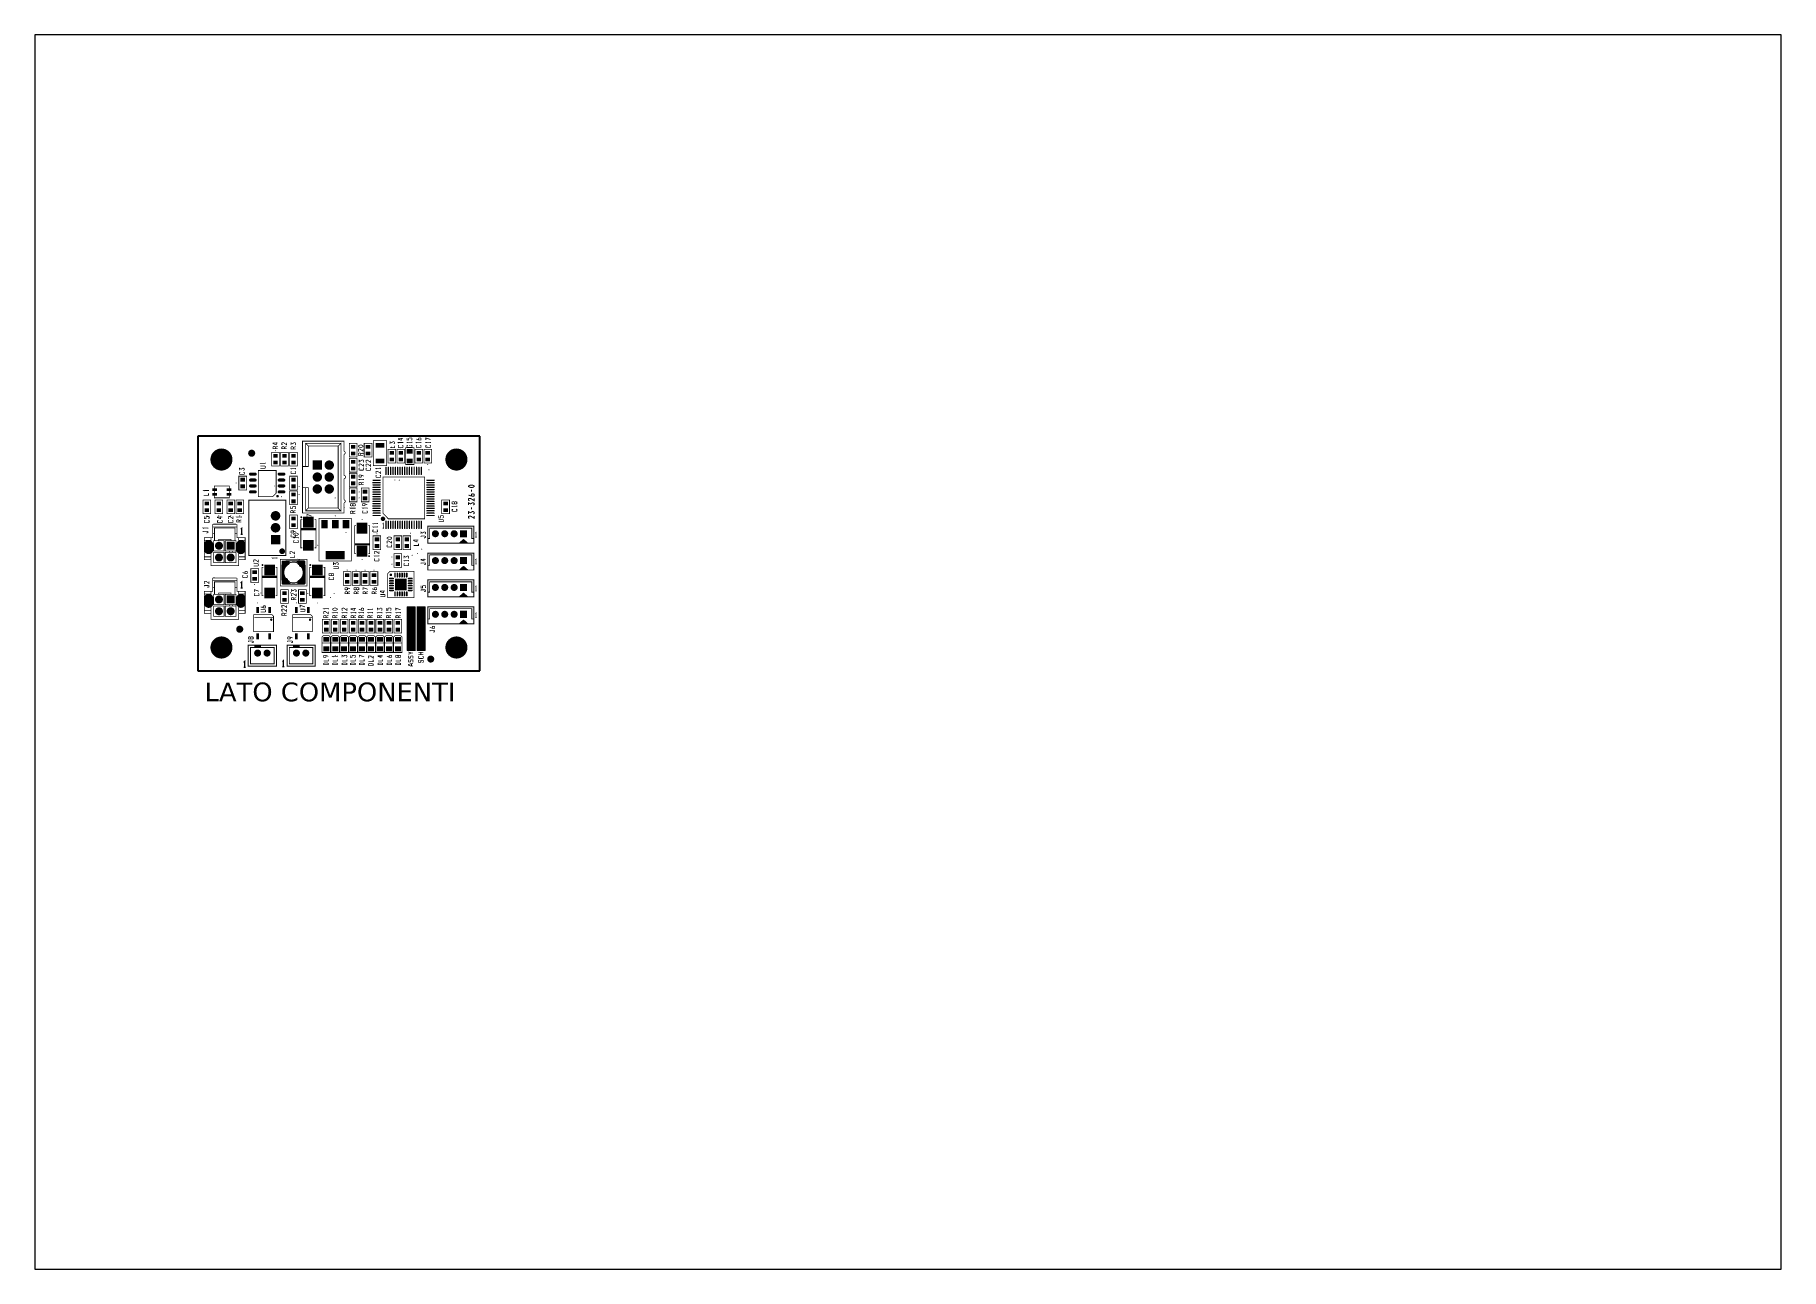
# Paper-space layout 'Layout1' of a CAD drawing. Extents: x 1.17 to 10.52, y 0.83 to 7.44.
# The model-space entities are those that its viewports show. They can reach past a viewport. Long polylines and large blocks are cut down to what shows.
import ezdxf

# ---------------------------------------------------------------- set-up
doc = ezdxf.new("R2010")
doc.units = 0
doc.header["$MEASUREMENT"] = 0
doc.layers.get('0').update_dxf_attribs({"linetype": 'CONTINUOUS'})
for name, color, linetype in [('23-326-0_DRD', 2, 'CONTINUOUS'), ('23-326-0_SMT', 254, 'CONTINUOUS'), ('23-326-0_SST', 1, 'CONTINUOUS'), ('THRUHOLE_NPT', 13, 'CONTINUOUS'), ('THRUHOLE_TAP', 8, 'CONTINUOUS')]:
    doc.layers.add(name, color=color, linetype=linetype)
doc.styles.get("Standard").update_dxf_attribs({"font": 'verdana.ttf', "height": 4})

psp = doc.layouts.get("Layout1")

msp = doc.modelspace()

# ---------------------------------------------------------------- texts
at = {"linetype": 'Continuous'}
msp.add_text('LATO COMPONENTI', height=4, dxfattribs=at).set_placement((-87.73, 13.73))

# ---------------------------------------------------------------- blocks, each defined once
blk = doc.blocks.new('RECTANGLE_3')
blk.add_solid([(0.4826, 0.4064), (0.4826, -0.4064), (-0.4826, 0.4064), (-0.4826, -0.4064)])
blk = doc.blocks.new('RECTANGLE_4')
blk.add_solid([(1.12522, 1.14935), (1.12522, -1.14935), (-1.12522, 1.14935), (-1.12522, -1.14935)])
blk = doc.blocks.new('RECTANGLE_5')
blk.add_solid([(0.63627, 0.51308), (0.63627, -0.51308), (-0.63627, 0.51308), (-0.63627, -0.51308)])
blk = doc.blocks.new('RECTANGLE_6')
blk.add_solid([(0.9017, 0.508), (0.9017, -0.508), (-0.9017, 0.508), (-0.9017, -0.508)])
blk = doc.blocks.new('OBLONG_7')
at = {"const_width": 1.99898}
blk.add_lwpolyline([(0, 0.50038), (0, -0.50038)], dxfattribs=at)
at = {"const_width": 0.99949}
for points in [[(-0.499744, 0.50038, 1), (0.499744, 0.50038, 1)], [(-0.499744, -0.50038, 1), (0.499744, -0.50038, 1)]]:
    blk.add_lwpolyline(points, format="xyb", close=True, dxfattribs=at)
blk = doc.blocks.new('ROUND_8')
at = {"const_width": 0.84963}
blk.add_lwpolyline([(-0.424814, 0, 1), (0.424814, 0, 1)], format="xyb", close=True, dxfattribs=at)
blk = doc.blocks.new('SQUARE_9')
blk.add_solid([(0.84963, 0.84963), (0.84963, -0.84963), (-0.84963, 0.84963), (-0.84963, -0.84963)])
blk = doc.blocks.new('ROUND_10')
at = {"const_width": 0.7493}
blk.add_lwpolyline([(-0.37465, 0, 1), (0.37465, 0, 1)], format="xyb", close=True, dxfattribs=at)
blk = doc.blocks.new('SQUARE_13')
blk.add_solid([(0.7493, 0.7493), (0.7493, -0.7493), (-0.7493, 0.7493), (-0.7493, -0.7493)])
blk = doc.blocks.new('ROUND_14')
at = {"const_width": 0.99949}
blk.add_lwpolyline([(-0.499744, 0, 1), (0.499744, 0, 1)], format="xyb", close=True, dxfattribs=at)
blk = doc.blocks.new('SQUARE_15')
blk.add_solid([(0.99949, 0.99949), (0.99949, -0.99949), (-0.99949, 0.99949), (-0.99949, -0.99949)])
blk = doc.blocks.new('RECTANGLE_16')
blk.add_solid([(0.52451, 0.29972), (0.52451, -0.29972), (-0.52451, 0.29972), (-0.52451, -0.29972)])
blk = doc.blocks.new('OBLONG_18')
at = {"const_width": 0.65024}
blk.add_lwpolyline([(0.50038, 0), (-0.50038, 0)], dxfattribs=at)
at = {"const_width": 0.32512}
for points in [[(-0.66294, 0, 1), (-0.33782, 0, 1)], [(0.33782, 0, 1), (0.66294, 0, 1)]]:
    blk.add_lwpolyline(points, format="xyb", close=True, dxfattribs=at)
blk = doc.blocks.new('ROUND_19')
at = {"const_width": 1.016}
blk.add_lwpolyline([(-0.508, 0, 1), (0.508, 0, 1)], format="xyb", close=True, dxfattribs=at)
blk = doc.blocks.new('RECTANGLE_20')
blk.add_solid([(2.0066, 0.8636), (2.0066, -0.8636), (-2.0066, 0.8636), (-2.0066, -0.8636)])
blk = doc.blocks.new('RECTANGLE_21')
blk.add_solid([(0.6985, 0.8636), (0.6985, -0.8636), (-0.6985, 0.8636), (-0.6985, -0.8636)])
blk = doc.blocks.new('SQUARE_25')
blk.add_solid([(1.24968, 1.24968), (1.24968, -1.24968), (-1.24968, 1.24968), (-1.24968, -1.24968)])
blk = doc.blocks.new('OBLONG_28')
at = {"const_width": 0.2794}
blk.add_lwpolyline([(0.7493, 0), (-0.7493, 0)], dxfattribs=at)
at = {"const_width": 0.1397}
for points in [[(-0.81915, 0, 1), (-0.67945, 0, 1)], [(0.67945, 0, 1), (0.81915, 0, 1)]]:
    blk.add_lwpolyline(points, format="xyb", close=True, dxfattribs=at)
blk = doc.blocks.new('RECTANGLE_29')
blk.add_solid([(0.889, 0.1397), (0.889, -0.1397), (-0.889, 0.1397), (-0.889, -0.1397)])
blk = doc.blocks.new('OBLONG_30')
at = {"const_width": 0.2794}
blk.add_lwpolyline([(0, 0.7493), (0, -0.7493)], dxfattribs=at)
at = {"const_width": 0.1397}
for points in [[(-0.06985, 0.7493, 1), (0.06985, 0.7493, 1)], [(-0.06985, -0.7493, 1), (0.06985, -0.7493, 1)]]:
    blk.add_lwpolyline(points, format="xyb", close=True, dxfattribs=at)
blk = doc.blocks.new('RECTANGLE_31')
blk.add_solid([(0.1397, 0.889), (0.1397, -0.889), (-0.1397, 0.889), (-0.1397, -0.889)])
blk = doc.blocks.new('RECTANGLE_32')
blk.add_solid([(0.29972, 0.65024), (0.29972, -0.65024), (-0.29972, 0.65024), (-0.29972, -0.65024)])
blk = doc.blocks.new('OBLONG_61')
at = {"const_width": 0.35306}
blk.add_lwpolyline([(0.36068, 0), (-0.36068, 0)], dxfattribs=at)
at = {"const_width": 0.17653}
for points in [[(-0.448944, 0, 1), (-0.272416, 0, 1)], [(0.272416, 0, 1), (0.448944, 0, 1)]]:
    blk.add_lwpolyline(points, format="xyb", close=True, dxfattribs=at)
blk = doc.blocks.new('OBLONG_62')
at = {"const_width": 0.35306}
blk.add_lwpolyline([(0, 0.36068), (0, -0.36068)], dxfattribs=at)
at = {"const_width": 0.17653}
for points in [[(-0.088264, 0.36068, 1), (0.088264, 0.36068, 1)], [(-0.088264, -0.36068, 1), (0.088264, -0.36068, 1)]]:
    blk.add_lwpolyline(points, format="xyb", close=True, dxfattribs=at)
blk = doc.blocks.new('ROUND_1')
at = {"const_width": 2.3495}
blk.add_lwpolyline([(-1.17475, 0, 1), (1.17475, 0, 1)], format="xyb", close=True, dxfattribs=at)
blk = doc.blocks.new('ROUND_64')
at = {"const_width": 0.10033}
blk.add_lwpolyline([(-0.050164, 0, 1), (0.050164, 0, 1)], format="xyb", close=True, dxfattribs=at)
blk = doc.blocks.new('ROUND_12')
at = {"const_width": 0.59944}
blk.add_lwpolyline([(-0.29972, 0, 1), (0.29972, 0, 1)], format="xyb", close=True, dxfattribs=at)
blk = doc.blocks.new('ROUND_23')
at = {"const_width": 0.8001}
blk.add_lwpolyline([(-0.40005, 0, 1), (0.40005, 0, 1)], format="xyb", close=True, dxfattribs=at)
blk = doc.blocks.new('ROUND_24')
at = {"const_width": 0.44958}
blk.add_lwpolyline([(-0.22479, 0, 1), (0.22479, 0, 1)], format="xyb", close=True, dxfattribs=at)
blk = doc.blocks.new('ROUND_65')
at = {"const_width": 0.54991}
blk.add_lwpolyline([(-0.274954, 0, 1), (0.274954, 0, 1)], format="xyb", close=True, dxfattribs=at)
blk = doc.blocks.new('ROUND_66')
at = {"const_width": 0.40005}
blk.add_lwpolyline([(-0.200024, 0, 1), (0.200024, 0, 1)], format="xyb", close=True, dxfattribs=at)
blk = doc.blocks.new('ROUND_22')
at = {"const_width": 0.14986}
blk.add_lwpolyline([(-0.07493, 0, 1), (0.07493, 0, 1)], format="xyb", close=True, dxfattribs=at)

# ---------------------------------------------------------------- linework, layer by layer
at = {"layer": '23-326-0_DRD', "color": 1}
for p, q in [((-29.15, 70.17), (-89.14, 70.17)), ((-89.14, 70.17), (-89.14, 20.18)), ((-29.15, 20.18), (-29.15, 70.17)), ((-89.14, 20.18), (-29.15, 20.18))]:
    msp.add_line(p, q, dxfattribs=at)
at = {"layer": '23-326-0_SMT', "const_width": 0.127}
for points in [[(-71.09, 43.62, 0.414214), (-71.29, 43.42)], [(-69.74, 42.91, 0.284546), (-70.83, 41.15)], [(-70.83, 41.13, 0.273647), (-69.72, 39.33)], [(-66.79, 41.14, 0.273647), (-67.91, 42.94)], [(-67.89, 39.36, 0.284858), (-66.79, 41.13)], [(-66.34, 43.43, 0.414214), (-66.53, 43.63)], [(-71.29, 38.84, 0.414214), (-71.09, 38.64)], [(-66.53, 38.65, 0.414214), (-66.34, 38.85)]]:
    msp.add_lwpolyline(points, format="xyb", dxfattribs=at)
for points in [[(-69.72, 43.43), (-71.29, 43.43)], [(-71.29, 43.42), (-71.29, 43.42)], [(-71.29, 43.42), (-71.29, 38.85), (-71.29, 38.84)], [(-69.72, 43.32), (-71.29, 43.32)], [(-69.72, 43.2), (-71.29, 43.2)], [(-69.72, 43.09), (-71.29, 43.09)], [(-69.72, 42.97), (-71.29, 42.97)], [(-69.84, 42.86), (-71.29, 42.86)], [(-70.02, 42.75), (-71.29, 42.75)], [(-70.16, 42.63), (-71.29, 42.63)], [(-70.28, 42.52), (-71.29, 42.52)], [(-70.38, 42.4), (-71.29, 42.4)], [(-70.47, 42.29), (-71.29, 42.29)], [(-70.55, 42.17), (-71.29, 42.17)], [(-70.61, 42.06), (-71.29, 42.06)], [(-70.67, 41.95), (-71.29, 41.95)], [(-70.71, 41.83), (-71.29, 41.83)], [(-70.75, 41.72), (-71.29, 41.72)], [(-70.78, 41.6), (-71.29, 41.6)], [(-70.81, 41.49), (-71.29, 41.49)], [(-70.82, 41.37), (-71.29, 41.37)], [(-70.83, 41.26), (-71.29, 41.26)], [(-70.83, 41.15), (-71.29, 41.15)], [(-70.83, 41.03), (-71.29, 41.03)], [(-70.82, 40.92), (-71.29, 40.92)], [(-69.72, 43.55), (-71.25, 43.55)], [(-71.19, 43.6), (-71.19, 38.67)], [(-69.72, 43.62), (-71.09, 43.62), (-71.09, 43.62)], [(-71.08, 43.62), (-71.08, 38.64)], [(-70.96, 43.62), (-70.96, 38.64)], [(-70.85, 43.62), (-70.85, 38.64)], [(-70.83, 41.15), (-70.83, 41.13)], [(-70.73, 43.62), (-70.73, 41.77)], [(-70.62, 43.62), (-70.62, 42.05)], [(-70.5, 43.62), (-70.5, 42.24)], [(-70.39, 43.62), (-70.39, 42.39)], [(-70.28, 43.62), (-70.28, 42.52)], [(-70.16, 43.62), (-70.16, 42.63)], [(-70.05, 43.62), (-70.05, 42.72)], [(-69.93, 43.62), (-69.93, 42.8)], [(-69.82, 43.62), (-69.82, 42.87)], [(-69.72, 42.94), (-69.74, 42.91)], [(-69.72, 43.62), (-69.72, 42.94)], [(-67.91, 43.63), (-67.91, 42.94)], [(-66.54, 43.63), (-67.91, 43.63)], [(-66.38, 43.55), (-67.91, 43.55)], [(-66.34, 43.44), (-67.91, 43.44)], [(-66.34, 43.33), (-67.91, 43.33)], [(-66.34, 43.21), (-67.91, 43.21)], [(-66.34, 43.1), (-67.91, 43.1)], [(-66.34, 42.98), (-67.91, 42.98)], [(-67.81, 43.63), (-67.81, 42.89)], [(-66.34, 42.87), (-67.78, 42.87)], [(-67.69, 43.63), (-67.69, 42.81)], [(-66.34, 42.75), (-67.61, 42.75)], [(-67.58, 43.63), (-67.58, 42.73)], [(-66.34, 42.64), (-67.47, 42.64)], [(-67.47, 43.63), (-67.47, 42.63)], [(-67.35, 43.63), (-67.35, 42.52)], [(-66.34, 42.53), (-67.36, 42.53)], [(-66.34, 42.41), (-67.26, 42.41)], [(-67.24, 43.63), (-67.24, 42.39)], [(-66.34, 42.3), (-67.17, 42.3)], [(-67.12, 43.63), (-67.12, 42.22)], [(-66.34, 42.18), (-67.1, 42.18)], [(-66.34, 42.07), (-67.03, 42.07)], [(-67.01, 43.63), (-67.01, 42.02)], [(-66.34, 41.95), (-66.98, 41.95)], [(-66.34, 41.84), (-66.93, 41.84)], [(-66.89, 43.63), (-66.89, 41.74)], [(-66.34, 41.73), (-66.89, 41.73)], [(-66.34, 41.61), (-66.86, 41.61)], [(-66.34, 41.5), (-66.83, 41.5)], [(-66.34, 40.81), (-66.82, 40.81)], [(-66.34, 41.38), (-66.81, 41.38)], [(-66.34, 40.92), (-66.8, 40.92)], [(-66.34, 41.27), (-66.8, 41.27)], [(-66.34, 41.15), (-66.79, 41.15)], [(-66.79, 41.14), (-66.79, 41.13)], [(-66.34, 41.04), (-66.79, 41.04)], [(-66.78, 43.63), (-66.78, 38.65)], [(-66.67, 43.63), (-66.67, 38.65)], [(-66.55, 43.63), (-66.55, 38.65)], [(-66.53, 43.63), (-66.54, 43.63)], [(-66.44, 43.6), (-66.44, 38.68)], [(-66.34, 43.43), (-66.34, 43.43)], [(-66.34, 43.43), (-66.34, 38.85), (-66.34, 38.85)], [(-70.8, 40.8), (-71.29, 40.8)], [(-70.78, 40.69), (-71.29, 40.69)], [(-70.75, 40.57), (-71.29, 40.57)], [(-70.71, 40.46), (-71.29, 40.46)], [(-70.66, 40.35), (-71.29, 40.35)], [(-70.61, 40.23), (-71.29, 40.23)], [(-70.54, 40.12), (-71.29, 40.12)], [(-70.47, 40), (-71.29, 40)], [(-70.39, 39.89), (-71.29, 39.89)], [(-70.29, 39.77), (-71.29, 39.77)], [(-70.18, 39.66), (-71.29, 39.66)], [(-70.05, 39.55), (-71.29, 39.55)], [(-69.89, 39.43), (-71.29, 39.43)], [(-69.72, 39.32), (-71.29, 39.32)], [(-69.72, 39.2), (-71.29, 39.2)], [(-69.72, 39.09), (-71.29, 39.09)], [(-69.72, 38.97), (-71.29, 38.97)], [(-69.72, 38.86), (-71.29, 38.86)], [(-69.72, 38.75), (-71.27, 38.75)], [(-71.09, 38.64), (-71.09, 38.64)], [(-69.72, 38.64), (-71.09, 38.64)], [(-70.73, 40.53), (-70.73, 38.64)], [(-70.62, 40.25), (-70.62, 38.64)], [(-70.5, 40.05), (-70.5, 38.64)], [(-70.39, 39.89), (-70.39, 38.64)], [(-70.28, 39.76), (-70.28, 38.64)], [(-70.16, 39.64), (-70.16, 38.64)], [(-70.05, 39.54), (-70.05, 38.64)], [(-69.93, 39.46), (-69.93, 38.64)], [(-69.82, 39.39), (-69.82, 38.64)], [(-69.72, 39.33), (-69.72, 38.64)], [(-67.89, 39.36), (-67.91, 39.34)], [(-67.91, 39.34), (-67.91, 38.65)], [(-66.34, 39.32), (-67.91, 39.32)], [(-66.34, 39.21), (-67.91, 39.21)], [(-66.34, 39.1), (-67.91, 39.1)], [(-66.34, 38.98), (-67.91, 38.98)], [(-66.34, 38.87), (-67.91, 38.87)], [(-66.36, 38.75), (-67.91, 38.75)], [(-66.54, 38.65), (-67.91, 38.65)], [(-67.81, 39.4), (-67.81, 38.65)], [(-66.34, 39.44), (-67.75, 39.44)], [(-67.69, 39.47), (-67.69, 38.65)], [(-66.34, 39.55), (-67.58, 39.55)], [(-67.58, 39.55), (-67.58, 38.65)], [(-67.47, 39.64), (-67.47, 38.65)], [(-66.34, 39.67), (-67.44, 39.67)], [(-67.35, 39.75), (-67.35, 38.65)], [(-66.34, 39.78), (-67.32, 39.78)], [(-67.24, 39.88), (-67.24, 38.65)], [(-66.34, 39.9), (-67.23, 39.9)], [(-66.34, 40.01), (-67.14, 40.01)], [(-67.12, 40.03), (-67.12, 38.65)], [(-66.34, 40.12), (-67.07, 40.12)], [(-66.34, 40.24), (-67, 40.24)], [(-67.01, 40.23), (-67.01, 38.65)], [(-66.34, 40.35), (-66.95, 40.35)], [(-66.34, 40.47), (-66.91, 40.47)], [(-66.89, 40.5), (-66.89, 38.65)], [(-66.34, 40.58), (-66.87, 40.58)], [(-66.34, 40.7), (-66.84, 40.7)], [(-66.54, 38.65), (-66.53, 38.65)]]:
    msp.add_lwpolyline(points, dxfattribs=at)
at = {"layer": '23-326-0_SST'}
for points, const_width in [([(-72.49, 68.81), (-72.49, 68.33), (-73.17, 68.57), (-73.17, 68.69), (-72.15, 68.69)], 0.152), ([(-72.66, 67.5), (-72.66, 67.85), (-72.83, 67.97), (-73, 67.97), (-73.17, 67.85), (-73.17, 67.5), (-72.15, 67.5)], 0.152), ([(-72.66, 67.79), (-72.15, 67.97)], 0.152), ([(-70.28, 68.78), (-70.28, 68.31), (-70.95, 68.78), (-71.12, 68.78), (-71.29, 68.72), (-71.29, 68.36), (-71.12, 68.31)], 0.152), ([(-70.78, 67.47), (-70.78, 67.82), (-70.95, 67.94), (-71.12, 67.94), (-71.29, 67.82), (-71.29, 67.47), (-70.28, 67.47)], 0.152), ([(-70.78, 67.76), (-70.28, 67.94)], 0.152), ([(-68.51, 68.29), (-68.34, 68.4), (-68.34, 68.64), (-68.51, 68.76), (-68.68, 68.76), (-69.02, 68.52), (-69.36, 68.76), (-69.36, 68.29)], 0.152), ([(-68.85, 67.45), (-68.85, 67.8), (-69.02, 67.92), (-69.19, 67.92), (-69.36, 67.8), (-69.36, 67.45), (-68.34, 67.45)], 0.152), ([(-68.85, 67.74), (-68.34, 67.92)], 0.152), ([(-66.89, 59.2), (-66.89, 63.7), (-66.89, 69.09), (-58.05, 69.09), (-58.05, 66.94)], 0.152), ([(-59.3, 68.04), (-59.3, 54.86), (-58.7, 54.26), (-58.7, 68.64), (-59.3, 68.04), (-65.65, 68.04), (-66.24, 68.64), (-58.7, 68.64)], 0.152), ([(-65.65, 68.04), (-65.65, 63.7), (-66.24, 63.7), (-66.24, 68.64)], 0.152), ([(-55.29, 65.71), (-55.29, 68.63), (-56.93, 68.63), (-56.93, 65.71), (-55.29, 65.71)], 0.152), ([(-53.99, 67.95), (-54.16, 67.83), (-54.33, 67.78), (-54.66, 67.78), (-54.83, 67.83), (-55.01, 67.95), (-55.01, 68.07), (-54.83, 68.19), (-54.66, 68.25), (-54.33, 68.25), (-54.16, 68.19), (-53.99, 68.07), (-53.99, 67.95)], 0.152), ([(-53.99, 67.41), (-53.99, 66.94), (-54.66, 67.41), (-54.83, 67.41), (-55.01, 67.35), (-55.01, 67), (-54.83, 66.94)], 0.152), ([(-53.77, 68.63), (-53.77, 65.71), (-52.13, 65.71), (-52.13, 68.63), (-53.77, 68.63)], 0.152), ([(-51.8, 69.2), (-49.01, 69.2), (-49.01, 63.87), (-51.8, 63.87), (-51.8, 69.2)], 0.152), ([(-48.69, 67.36), (-48.69, 64.44), (-47.05, 64.44), (-47.05, 67.36), (-48.69, 67.36)], 0.152), ([(-47.46, 68.5), (-47.29, 68.62), (-47.29, 68.85), (-47.46, 68.97), (-47.63, 68.97), (-47.97, 68.74), (-48.3, 68.97), (-48.3, 68.5)], 0.152), ([(-47.29, 68.14), (-47.29, 67.72), (-48.3, 67.72)], 0.152), ([(-46.79, 67.36), (-46.79, 64.44), (-45.15, 64.44), (-45.15, 67.36), (-46.79, 67.36)], 0.152), ([(-45.51, 68.8), (-46.53, 68.8), (-46.36, 68.68)], 0.152), ([(-45.85, 69.75), (-45.85, 69.28), (-46.53, 69.52), (-46.53, 69.63), (-45.51, 69.63)], 0.152), ([(-45.68, 68.19), (-45.51, 68.14), (-45.51, 67.78), (-45.68, 67.72), (-46.36, 67.72), (-46.53, 67.78), (-46.53, 68.14), (-46.36, 68.19)], 0.152), ([(-45.51, 68.92), (-45.51, 68.68)], 0.152), ([(-43.17, 64.12), (-43.17, 67.68), (-44.94, 67.68), (-44.94, 64.12), (-43.17, 64.12)], 0.152), ([(-43.62, 68.84), (-44.64, 68.84), (-44.47, 68.72)], 0.152), ([(-43.79, 69.32), (-43.62, 69.38), (-43.62, 69.73), (-43.79, 69.79), (-44.13, 69.79), (-44.3, 69.68), (-44.3, 69.32), (-44.64, 69.32), (-44.64, 69.79)], 0.152), ([(-43.79, 68.24), (-43.62, 68.18), (-43.62, 67.82), (-43.79, 67.76), (-44.47, 67.76), (-44.64, 67.82), (-44.64, 68.18), (-44.47, 68.24)], 0.152), ([(-43.62, 68.96), (-43.62, 68.72)], 0.152), ([(-41.32, 64.44), (-41.32, 67.36), (-42.96, 67.36), (-42.96, 64.44), (-41.32, 64.44)], 0.152), ([(-41.67, 68.82), (-42.69, 68.82), (-42.52, 68.7)], 0.152), ([(-42.18, 69.37), (-42.18, 69.72), (-42.01, 69.78), (-41.84, 69.78), (-41.67, 69.72), (-41.67, 69.37), (-41.84, 69.31), (-42.01, 69.31), (-42.69, 69.54)], 0.152), ([(-41.84, 68.22), (-41.67, 68.16), (-41.67, 67.81), (-41.84, 67.75), (-42.52, 67.75), (-42.69, 67.81), (-42.69, 68.16), (-42.52, 68.22)], 0.152), ([(-41.67, 68.94), (-41.67, 68.7)], 0.152), ([(-39.42, 64.44), (-39.42, 67.36), (-41.06, 67.36), (-41.06, 64.44), (-39.42, 64.44)], 0.152), ([(-39.64, 68.82), (-40.65, 68.82), (-40.48, 68.7)], 0.152), ([(-39.64, 69.43), (-40.65, 69.78), (-40.65, 69.31)], 0.152), ([(-39.81, 68.22), (-39.64, 68.16), (-39.64, 67.81), (-39.81, 67.75), (-40.48, 67.75), (-40.65, 67.81), (-40.65, 68.16), (-40.48, 68.22)], 0.152), ([(-39.64, 68.94), (-39.64, 68.7)], 0.152), ([(-79.46, 62.86), (-79.29, 62.98), (-79.29, 63.22), (-79.46, 63.34), (-79.63, 63.34), (-79.97, 63.1), (-80.31, 63.34), (-80.31, 62.86)], 0.152), ([(-74.82, 64.39), (-75.84, 64.39), (-75.67, 64.28)], 0.152), ([(-75.84, 63.79), (-74.99, 63.79), (-74.82, 63.73), (-74.82, 63.38), (-74.99, 63.32), (-75.84, 63.32)], 0.152), ([(-74.82, 64.51), (-74.82, 64.28)], 0.152), ([(-71.8, 63.8), (-71.8, 66.72), (-73.44, 66.72), (-73.44, 63.8), (-71.8, 63.8)], 0.152), ([(-71.55, 66.72), (-71.55, 63.8), (-69.91, 63.8), (-69.91, 66.72), (-71.55, 66.72)], 0.152), ([(-67.99, 63.8), (-67.99, 66.72), (-69.63, 66.72), (-69.63, 63.8), (-67.99, 63.8)], 0.152), ([(-68.34, 63.24), (-69.36, 63.24), (-69.19, 63.12)], 0.152), ([(-68.34, 63.36), (-68.34, 63.12)], 0.152), ([(-66.89, 63.7), (-66.24, 63.7)], 0.152), ([(-63.62, 64.11), (-63.42, 64.31), (-64.06, 64.31), (-63.86, 64.11), (-63.62, 64.11), (-63.62, 63.87), (-63.42, 63.67), (-63.42, 64.31)], 0.152), ([(-63.62, 63.87), (-63.86, 63.87), (-64.06, 63.67), (-64.06, 64.31)], 0.152), ([(-63.42, 63.67), (-64.06, 63.67)], 0.152), ([(-63.86, 64.11), (-63.86, 63.87)], 0.152), ([(-61.08, 64.11), (-60.88, 64.31), (-61.52, 64.31), (-61.32, 64.11), (-61.08, 64.11), (-61.08, 63.87), (-60.88, 63.67), (-60.88, 64.31)], 0.152), ([(-61.08, 63.87), (-61.32, 63.87), (-61.52, 63.67), (-61.52, 64.31)], 0.152), ([(-60.88, 63.67), (-61.52, 63.67)], 0.152), ([(-61.32, 64.11), (-61.32, 63.87)], 0.152), ([(-58.05, 66.29), (-58.05, 61.78)], 0.152), ([(-55.29, 62.53), (-55.29, 65.45), (-56.93, 65.45), (-56.93, 62.53), (-55.29, 62.53)], 0.152), ([(-54.5, 66.1), (-54.5, 66.45), (-54.66, 66.57), (-54.83, 66.57), (-55.01, 66.45), (-55.01, 66.1), (-53.99, 66.1)], 0.152), ([(-54.03, 64.6), (-53.86, 64.72), (-53.86, 64.96), (-54.03, 65.07), (-54.2, 65.07), (-54.54, 64.84), (-54.88, 65.07), (-54.88, 64.6)], 0.152), ([(-53.86, 64.23), (-53.86, 63.76), (-54.54, 64.23), (-54.71, 64.23), (-54.88, 64.18), (-54.88, 63.82), (-54.71, 63.76)], 0.152), ([(-54.03, 63.4), (-53.86, 63.34), (-53.86, 62.98), (-54.03, 62.92), (-54.71, 62.92), (-54.88, 62.98), (-54.88, 63.34), (-54.71, 63.4)], 0.152), ([(-54.5, 66.39), (-53.99, 66.57)], 0.152), ([(-52.37, 65.04), (-52.37, 64.57), (-53.05, 65.04), (-53.21, 65.04), (-53.38, 64.99), (-53.38, 64.63), (-53.21, 64.57)], 0.152), ([(-52.37, 64.21), (-52.37, 63.73), (-53.05, 64.21), (-53.21, 64.21), (-53.38, 64.15), (-53.38, 63.79), (-53.21, 63.73)], 0.152), ([(-52.54, 63.37), (-52.37, 63.31), (-52.37, 62.95), (-52.54, 62.9), (-53.21, 62.9), (-53.38, 62.95), (-53.38, 63.31), (-53.21, 63.37)], 0.152), ([(-50.27, 63.29), (-51.28, 63.29), (-51.11, 63.17)], 0.152), ([(-50.27, 63.41), (-50.27, 63.17)], 0.152), ([(-85.61, 59.53), (-85.66, 59.53), (-85.66, 59.48), (-85.66, 57.08), (-85.66, 57.03), (-85.61, 57.03)], 0.152), ([(-85.61, 59.53), (-82.51, 59.53)], 0.152), ([(-82.51, 57.03), (-82.46, 57.03), (-82.46, 57.08), (-82.46, 59.48), (-82.46, 59.53), (-82.51, 59.53)], 0.152), ([(-80.44, 61.64), (-80.44, 58.72), (-78.8, 58.72), (-78.8, 61.64), (-80.44, 61.64)], 0.152), ([(-79.46, 62.5), (-79.29, 62.44), (-79.29, 62.08), (-79.46, 62.02), (-80.14, 62.02), (-80.31, 62.08), (-80.31, 62.44), (-80.14, 62.5)], 0.152), ([(-73.27, 57.26), (-76.31, 57.26), (-76.31, 62.85), (-72.5, 62.85), (-72.5, 58.02), (-73.27, 57.26)], 0.152), ([(-67.99, 58.72), (-67.99, 61.64), (-69.63, 61.64), (-69.63, 58.72), (-67.99, 58.72)], 0.152), ([(-68.51, 62.63), (-68.34, 62.58), (-68.34, 62.22), (-68.51, 62.16), (-69.19, 62.16), (-69.36, 62.22), (-69.36, 62.58), (-69.19, 62.63)], 0.152), ([(-63.62, 61.57), (-63.42, 61.77), (-64.06, 61.77), (-63.86, 61.57), (-63.62, 61.57), (-63.62, 61.33), (-63.42, 61.13), (-63.42, 61.77)], 0.152), ([(-63.62, 61.33), (-63.86, 61.33), (-64.06, 61.13), (-64.06, 61.77)], 0.152), ([(-63.42, 61.13), (-64.06, 61.13)], 0.152), ([(-63.86, 61.57), (-63.86, 61.33)], 0.152), ([(-61.08, 61.57), (-60.88, 61.77), (-61.52, 61.77), (-61.32, 61.57), (-61.08, 61.57), (-61.08, 61.33), (-60.88, 61.13), (-60.88, 61.77)], 0.152), ([(-61.08, 61.33), (-61.32, 61.33), (-61.52, 61.13), (-61.52, 61.77)], 0.152), ([(-60.88, 61.13), (-61.52, 61.13)], 0.152), ([(-61.32, 61.57), (-61.32, 61.33)], 0.152), ([(-58.05, 61.13), (-58.05, 56.61)], 0.152), ([(-55.29, 59.36), (-55.29, 62.28), (-56.93, 62.28), (-56.93, 59.36), (-55.29, 59.36)], 0.152), ([(-53.86, 60.95), (-54.88, 60.95), (-54.71, 60.83)], 0.152), ([(-54.37, 61.85), (-54.37, 61.49), (-54.54, 61.43), (-54.71, 61.43), (-54.88, 61.49), (-54.88, 61.85), (-54.71, 61.91), (-54.54, 61.91), (-53.86, 61.67)], 0.152), ([(-54.37, 59.88), (-54.37, 60.23), (-54.54, 60.35), (-54.71, 60.35), (-54.88, 60.23), (-54.88, 59.88), (-53.86, 59.88)], 0.152), ([(-54.37, 60.17), (-53.86, 60.35)], 0.152), ([(-53.86, 61.07), (-53.86, 60.83)], 0.152), ([(-50.27, 62.69), (-50.27, 62.22), (-50.94, 62.69), (-51.11, 62.69), (-51.28, 62.63), (-51.28, 62.28), (-51.11, 62.22)], 0.152), ([(-50.43, 61.85), (-50.27, 61.79), (-50.27, 61.44), (-50.43, 61.38), (-51.11, 61.38), (-51.28, 61.44), (-51.28, 61.79), (-51.11, 61.85)], 0.152), ([(-48.63, 52.56), (-40.88, 52.56), (-40.88, 61.45), (-49.77, 61.45), (-49.77, 53.71), (-48.63, 52.56)], 0.152), ([(-30.36, 59.43), (-30.56, 59.31), (-30.76, 59.25), (-31.15, 59.25), (-31.35, 59.31), (-31.55, 59.43), (-31.55, 59.55), (-31.35, 59.67), (-31.15, 59.73), (-30.76, 59.73), (-30.56, 59.67), (-30.36, 59.55), (-30.36, 59.43)], 0.203), ([(-86.9, 58.59), (-87.91, 58.59), (-87.74, 58.47)], 0.152), ([(-86.41, 53.64), (-86.41, 56.56), (-88.05, 56.56), (-88.05, 53.64), (-86.41, 53.64)], 0.152), ([(-86.9, 57.99), (-86.9, 57.57), (-87.91, 57.57)], 0.152), ([(-86.9, 58.71), (-86.9, 58.47)], 0.152), ([(-85.61, 57.98), (-85.61, 57.58)], 0.152), ([(-82.51, 57.03), (-85.61, 57.03)], 0.152), ([(-83.87, 53.64), (-83.87, 56.56), (-85.51, 56.56), (-85.51, 53.64), (-83.87, 53.64)], 0.152), ([(-81.33, 53.64), (-81.33, 56.56), (-82.97, 56.56), (-82.97, 53.64), (-81.33, 53.64)], 0.152), ([(-82.51, 58.58), (-82.51, 58.98)], 0.152), ([(-79.42, 53.64), (-79.42, 56.56), (-81.06, 56.56), (-81.06, 53.64), (-79.42, 53.64)], 0.152), ([(-70.63, 44.76), (-70.43, 44.76), (-70.43, 56.55), (-78.32, 56.55), (-78.32, 44.76), (-70.63, 44.76)], 0.201), ([(-72, 57.42), (-72.41, 57.42)], 0.152), ([(-72.03, 57.28), (-72.38, 57.28)], 0.152), ([(-72.08, 57.55), (-72.33, 57.55)], 0.152), ([(-72.31, 57.57), (-72.31, 57.21)], 0.152), ([(-72.17, 57.59), (-72.17, 57.18)], 0.152), ([(-72.04, 57.51), (-72.04, 57.26)], 0.152), ([(-69.65, 58.47), (-69.65, 55.55), (-68.01, 55.55), (-68.01, 58.47), (-69.65, 58.47)], 0.152), ([(-58.05, 55.96), (-58.05, 53.81), (-66.89, 53.81), (-66.89, 59.2), (-66.24, 59.2), (-66.24, 54.26), (-65.65, 54.86), (-59.3, 54.86)], 0.152), ([(-65.65, 54.86), (-65.65, 59.2), (-66.24, 59.2)], 0.152), ([(-63.62, 59.03), (-63.42, 59.23), (-64.06, 59.23), (-63.86, 59.03), (-63.62, 59.03), (-63.62, 58.79), (-63.42, 58.59), (-63.42, 59.23)], 0.152), ([(-63.62, 58.79), (-63.86, 58.79), (-64.06, 58.59), (-64.06, 59.23)], 0.152), ([(-63.42, 58.59), (-64.06, 58.59)], 0.152), ([(-63.86, 59.03), (-63.86, 58.79)], 0.152), ([(-61.08, 59.03), (-60.88, 59.23), (-61.52, 59.23), (-61.32, 59.03), (-61.08, 59.03), (-61.08, 58.79), (-60.88, 58.59), (-60.88, 59.23)], 0.152), ([(-61.08, 58.79), (-61.32, 58.79), (-61.52, 58.59), (-61.52, 59.23)], 0.152), ([(-60.88, 58.59), (-61.52, 58.59)], 0.152), ([(-61.32, 59.03), (-61.32, 58.79)], 0.152), ([(-56.95, 59.1), (-56.95, 56.18), (-55.31, 56.18), (-55.31, 59.1), (-56.95, 59.1)], 0.152), ([(-56.18, 55.72), (-56.35, 55.78), (-56.52, 55.78), (-56.69, 55.72), (-56.69, 55.37), (-56.52, 55.31), (-56.35, 55.31), (-56.18, 55.37), (-56.18, 55.72), (-56.01, 55.78), (-55.84, 55.78), (-55.67, 55.72), (-55.67, 55.37), (-55.84, 55.31), (-56.01, 55.31), (-56.18, 55.37)], 0.152), ([(-52.75, 56.18), (-52.75, 59.1), (-54.39, 59.1), (-54.39, 56.18), (-52.75, 56.18)], 0.152), ([(-53.61, 55.75), (-53.61, 55.4), (-53.78, 55.34), (-53.95, 55.34), (-54.12, 55.4), (-54.12, 55.75), (-53.95, 55.81), (-53.78, 55.81), (-53.1, 55.57)], 0.152), ([(-35.61, 53.64), (-35.61, 56.56), (-37.25, 56.56), (-37.25, 53.64), (-35.61, 53.64)], 0.152), ([(-34.56, 56.13), (-34.73, 56.19), (-34.9, 56.19), (-35.07, 56.13), (-35.07, 55.78), (-34.9, 55.72), (-34.73, 55.72), (-34.56, 55.78), (-34.56, 56.13), (-34.39, 56.19), (-34.22, 56.19), (-34.05, 56.13), (-34.05, 55.78), (-34.22, 55.72), (-34.39, 55.72), (-34.56, 55.78)], 0.152), ([(-30.96, 57.43), (-30.96, 57.79), (-30.76, 57.85), (-30.56, 57.85), (-30.36, 57.79), (-30.36, 57.43), (-30.56, 57.37), (-30.76, 57.37), (-31.55, 57.61)], 0.203), ([(-30.36, 56.91), (-30.36, 56.43), (-31.15, 56.91), (-31.35, 56.91), (-31.55, 56.85), (-31.55, 56.5), (-31.35, 56.43)], 0.203), ([(-30.56, 55.49), (-30.36, 55.61), (-30.36, 55.85), (-30.56, 55.97), (-30.76, 55.97), (-31.15, 55.73), (-31.55, 55.97), (-31.55, 55.49)], 0.203), ([(-30.96, 58.79), (-30.96, 58.31)], 0.203), ([(-86.92, 52.59), (-86.76, 52.64), (-86.76, 53), (-86.92, 53.06), (-87.26, 53.06), (-87.43, 52.94), (-87.43, 52.59), (-87.77, 52.59), (-87.77, 53.06)], 0.152), ([(-86.92, 52.22), (-86.76, 52.16), (-86.76, 51.81), (-86.92, 51.75), (-87.6, 51.75), (-87.77, 51.81), (-87.77, 52.16), (-87.6, 52.22)], 0.152), ([(-84.3, 53.06), (-84.3, 52.59), (-84.98, 52.82), (-84.98, 52.94), (-83.96, 52.94)], 0.152), ([(-84.13, 52.22), (-83.96, 52.16), (-83.96, 51.81), (-84.13, 51.75), (-84.81, 51.75), (-84.98, 51.81), (-84.98, 52.16), (-84.81, 52.22)], 0.152), ([(-81.68, 53.06), (-81.68, 52.59), (-82.35, 53.06), (-82.52, 53.06), (-82.69, 53), (-82.69, 52.64), (-82.52, 52.59)], 0.152), ([(-81.84, 52.22), (-81.68, 52.16), (-81.68, 51.81), (-81.84, 51.75), (-82.52, 51.75), (-82.69, 51.81), (-82.69, 52.16), (-82.52, 52.22)], 0.152), ([(-79.9, 52.95), (-80.91, 52.95), (-80.74, 52.83)], 0.152), ([(-80.41, 51.87), (-80.41, 52.23), (-80.57, 52.35), (-80.74, 52.35), (-80.91, 52.23), (-80.91, 51.87), (-79.9, 51.87)], 0.152), ([(-80.41, 52.17), (-79.9, 52.35)], 0.152), ([(-79.9, 53.07), (-79.9, 52.83)], 0.152), ([(-67.99, 50.47), (-67.99, 53.39), (-69.63, 53.39), (-69.63, 50.47), (-67.99, 50.47)], 0.152), ([(-68.54, 54.72), (-68.37, 54.78), (-68.37, 55.13), (-68.54, 55.19), (-68.88, 55.19), (-69.05, 55.07), (-69.05, 54.72), (-69.39, 54.72), (-69.39, 55.19)], 0.152), ([(-68.88, 53.88), (-68.88, 54.23), (-69.05, 54.35), (-69.22, 54.35), (-69.39, 54.23), (-69.39, 53.88), (-68.37, 53.88)], 0.152), ([(-68.88, 54.17), (-68.37, 54.35)], 0.152), ([(-67.02, 52.86), (-67.27, 52.86)], 0.152), ([(-66.95, 52.39), (-67.25, 52.39), (-67.25, 46.39), (-66.95, 46.39)], 0.152), ([(-67.09, 53), (-67.2, 53)], 0.152), ([(-67.17, 53.01), (-67.17, 52.76)], 0.152), ([(-67.03, 52.94), (-67.03, 52.84)], 0.152), ([(-66.24, 54.26), (-58.7, 54.26)], 0.152), ([(-64.93, 53.14), (-65.94, 53.5), (-65.94, 53.02)], 0.152), ([(-65.94, 52.66), (-65.94, 52.42)], 0.152), ([(-65.26, 52.24), (-65.09, 52.24), (-64.93, 52.3), (-64.93, 52.54), (-65.09, 52.6), (-65.94, 52.6)], 0.152), ([(-64.34, 52.39), (-64.05, 52.39), (-64.05, 46.39), (-64.34, 46.39)], 0.152), ([(-56.5, 52.66), (-63.36, 52.66), (-63.36, 43.57), (-56.5, 43.57), (-56.5, 52.66)], 0.152), ([(-55.67, 54.83), (-56.69, 54.83), (-56.52, 54.71)], 0.152), ([(-56.18, 53.75), (-56.18, 54.11), (-56.35, 54.22), (-56.52, 54.22), (-56.69, 54.11), (-56.69, 53.75), (-55.67, 53.75)], 0.152), ([(-56.18, 54.05), (-55.67, 54.22)], 0.152), ([(-55.67, 54.95), (-55.67, 54.71)], 0.152), ([(-53.1, 54.85), (-54.12, 54.85), (-53.95, 54.73)], 0.152), ([(-53.27, 54.25), (-53.1, 54.19), (-53.1, 53.84), (-53.27, 53.78), (-53.95, 53.78), (-54.12, 53.84), (-54.12, 54.19), (-53.95, 54.25)], 0.152), ([(-53.1, 54.97), (-53.1, 54.73)], 0.152), ([(-49.37, 52.54), (-50.17, 52.54)], 0.152), ([(-49.38, 52.68), (-50.16, 52.68)], 0.152), ([(-49.4, 52.4), (-50.14, 52.4)], 0.152), ([(-49.46, 52.81), (-50.09, 52.81)], 0.152), ([(-50.07, 52.83), (-50.07, 52.3)], 0.152), ([(-49.5, 52.26), (-50.04, 52.26)], 0.152), ([(-49.93, 52.93), (-49.93, 52.19)], 0.152), ([(-49.66, 52.95), (-49.88, 52.95)], 0.152), ([(-49.8, 52.96), (-49.8, 52.16)], 0.152), ([(-49.66, 52.95), (-49.66, 52.18)], 0.152), ([(-49.52, 52.88), (-49.52, 52.25)], 0.152), ([(-49.38, 52.68), (-49.38, 52.45)], 0.152), ([(-37.08, 52.76), (-36.91, 52.82), (-36.91, 53.18), (-37.08, 53.24), (-37.41, 53.24), (-37.58, 53.12), (-37.58, 52.76), (-37.92, 52.76), (-37.92, 53.24)], 0.152), ([(-37.92, 52.4), (-37.08, 52.4), (-36.91, 52.34), (-36.91, 51.98), (-37.08, 51.93), (-37.92, 51.93)], 0.152), ([(-34.05, 55.24), (-35.07, 55.24), (-34.9, 55.12)], 0.152), ([(-34.22, 54.63), (-34.05, 54.57), (-34.05, 54.22), (-34.22, 54.16), (-34.9, 54.16), (-35.07, 54.22), (-35.07, 54.57), (-34.9, 54.63)], 0.152), ([(-34.05, 55.35), (-34.05, 55.12)], 0.152), ([(-30.56, 53.61), (-30.36, 53.73), (-30.36, 53.97), (-30.56, 54.09), (-30.76, 54.09), (-31.15, 53.85), (-31.55, 54.09), (-31.55, 53.61)], 0.203), ([(-30.36, 53.15), (-30.36, 52.68), (-31.15, 53.15), (-31.35, 53.15), (-31.55, 53.09), (-31.55, 52.74), (-31.35, 52.68)], 0.203), ([(-30.96, 55.03), (-30.96, 54.55)], 0.203), ([(-87.02, 50.59), (-88.04, 50.59), (-87.87, 50.47)], 0.152), ([(-88.04, 49.99), (-88.04, 49.75)], 0.152), ([(-87.36, 49.57), (-87.19, 49.57), (-87.02, 49.63), (-87.02, 49.87), (-87.19, 49.93), (-88.04, 49.93)], 0.152), ([(-80.46, 47.97), (-79.09, 47.97), (-79.09, 48.57), (-80.46, 48.57), (-80.46, 42.59), (-86.39, 42.59), (-86.39, 48.57), (-87.76, 48.57), (-87.76, 47.97), (-87.76, 44.47), (-86.39, 44.47)], 0.152), ([(-87.02, 50.71), (-87.02, 50.47)], 0.152), ([(-86.39, 48.57), (-86.03, 48.57), (-86.03, 49.39)], 0.152), ([(-80.82, 51.23), (-80.82, 50.85), (-86.03, 50.85), (-86.03, 51.23)], 0.152), ([(-85.62, 49.39), (-86.03, 49.39), (-86.03, 50.85)], 0.152), ([(-85.83, 51.43), (-81.01, 51.42)], 0.152), ([(-81.23, 50.58), (-85.62, 50.58), (-85.62, 49.39), (-85.62, 47.92), (-85.78, 47.92), (-85.78, 45.73), (-83.56, 45.73), (-83.56, 47.92), (-84.76, 47.92), (-84.76, 48.2), (-82.09, 48.2), (-82.09, 47.92), (-83.29, 47.92), (-83.29, 45.73), (-82.38, 45.73), (-82.38, 45.42), (-83.29, 45.42), (-83.29, 43.23), (-81.07, 43.23), (-81.07, 47.92), (-81.23, 47.92), (-81.23, 49.39), (-81.23, 50.58)], 0.152), ([(-81.23, 49.39), (-80.82, 49.39)], 0.152), ([(-80.46, 48.57), (-80.82, 48.57), (-80.82, 49.39), (-80.82, 50.85)], 0.152), ([(-79.85, 49.28), (-79.85, 50.55), (-80.06, 50.34)], 0.254), ([(-79.64, 49.28), (-80.06, 49.28)], 0.254), ([(-68.85, 49.95), (-68.85, 49.6), (-69.02, 49.54), (-69.19, 49.54), (-69.36, 49.6), (-69.36, 49.95), (-69.19, 50.01), (-69.02, 50.01), (-68.34, 49.77)], 0.152), ([(-68.51, 49.17), (-68.34, 49.11), (-68.34, 48.76), (-68.51, 48.7), (-69.19, 48.7), (-69.36, 48.76), (-69.36, 49.11), (-69.19, 49.17)], 0.152), ([(-67.76, 48.56), (-68.77, 48.56), (-68.6, 48.44)], 0.152), ([(-67.76, 49.22), (-67.93, 49.1), (-68.1, 49.04), (-68.43, 49.04), (-68.6, 49.1), (-68.77, 49.22), (-68.77, 49.34), (-68.6, 49.46), (-68.43, 49.52), (-68.1, 49.52), (-67.93, 49.46), (-67.76, 49.34), (-67.76, 49.22)], 0.152), ([(-67.76, 48.68), (-67.76, 48.44)], 0.152), ([(-67.23, 50.53), (-67.23, 50.21)], 0.152), ([(-64.06, 50.53), (-67.23, 50.53)], 0.152), ([(-64.06, 50.45), (-67.23, 50.45)], 0.152), ([(-64.06, 50.32), (-67.23, 50.32)], 0.152), ([(-64.06, 50.21), (-67.23, 50.21)], 0.152), ([(-67.13, 50.53), (-67.13, 50.21)], 0.152), ([(-66.99, 50.53), (-66.99, 50.21)], 0.152), ([(-66.86, 50.53), (-66.86, 50.21)], 0.152), ([(-66.72, 50.53), (-66.72, 50.21)], 0.152), ([(-66.58, 50.53), (-66.58, 50.21)], 0.152), ([(-66.45, 50.53), (-66.45, 50.21)], 0.152), ([(-66.31, 50.53), (-66.31, 50.21)], 0.152), ([(-66.17, 50.53), (-66.17, 50.21)], 0.152), ([(-66.03, 50.53), (-66.03, 50.21)], 0.152), ([(-65.9, 50.53), (-65.9, 50.21)], 0.152), ([(-65.76, 50.53), (-65.76, 50.21)], 0.152), ([(-65.62, 50.53), (-65.62, 50.21)], 0.152), ([(-65.49, 50.53), (-65.49, 50.21)], 0.152), ([(-65.35, 50.53), (-65.35, 50.21)], 0.152), ([(-65.21, 50.53), (-65.21, 50.21)], 0.152), ([(-65.07, 50.53), (-65.07, 50.21)], 0.152), ([(-64.94, 50.53), (-64.94, 50.21)], 0.152), ([(-64.8, 50.53), (-64.8, 50.21)], 0.152), ([(-64.66, 50.53), (-64.66, 50.21)], 0.152), ([(-64.53, 50.53), (-64.53, 50.21)], 0.152), ([(-64.39, 50.53), (-64.39, 50.21)], 0.152), ([(-64.25, 50.53), (-64.25, 50.21)], 0.152), ([(-64.11, 50.53), (-64.11, 50.21)], 0.152), ([(-64.06, 50.53), (-64.06, 50.21)], 0.152), ([(-55.52, 45.12), (-55.82, 45.12), (-55.82, 51.12), (-55.52, 51.12)], 0.152), ([(-52.91, 45.12), (-52.62, 45.12), (-52.62, 51.12), (-52.91, 51.12)], 0.152), ([(-50.92, 51.55), (-51.93, 51.55), (-51.76, 51.44)], 0.152), ([(-50.92, 50.84), (-51.93, 50.84), (-51.76, 50.72)], 0.152), ([(-51.09, 50.23), (-50.92, 50.18), (-50.92, 49.82), (-51.09, 49.76), (-51.76, 49.76), (-51.93, 49.82), (-51.93, 50.18), (-51.76, 50.23)], 0.152), ([(-51.87, 48.94), (-51.87, 46.02), (-50.23, 46.02), (-50.23, 48.94), (-51.87, 48.94)], 0.152), ([(-50.92, 51.67), (-50.92, 51.44)], 0.152), ([(-50.92, 50.95), (-50.92, 50.72)], 0.152), ([(-49.69, 50.57), (-49.69, 51.59), (-49.82, 51.42)], 0.203), ([(-49.55, 50.57), (-49.82, 50.57)], 0.203), ([(-47.89, 48.4), (-48.06, 48.28), (-48.23, 48.22), (-48.57, 48.22), (-48.74, 48.28), (-48.91, 48.4), (-48.91, 48.51), (-48.74, 48.63), (-48.57, 48.69), (-48.23, 48.69), (-48.06, 48.63), (-47.89, 48.51), (-47.89, 48.4)], 0.152), ([(-45.77, 46.02), (-45.77, 48.94), (-47.41, 48.94), (-47.41, 46.02), (-45.77, 46.02)], 0.152), ([(-45.52, 48.94), (-45.52, 46.02), (-43.88, 46.02), (-43.88, 48.94), (-45.52, 48.94)], 0.152), ([(-40.85, 49.3), (-40.68, 49.42), (-40.68, 49.66), (-40.85, 49.78), (-41.02, 49.78), (-41.36, 49.54), (-41.7, 49.78), (-41.7, 49.3)], 0.152), ([(-41.7, 48.94), (-41.7, 48.7)], 0.152), ([(-41.02, 48.52), (-40.85, 48.52), (-40.68, 48.59), (-40.68, 48.82), (-40.85, 48.88), (-41.7, 48.88)], 0.152), ([(-40.22, 47.39), (-30.43, 47.39), (-30.43, 50.99), (-40.22, 50.99), (-40.22, 47.39)], 0.201), ([(-30.43, 48.39), (-30.83, 48.39), (-30.83, 50.59), (-39.83, 50.59), (-39.83, 48.39), (-40.22, 48.39)], 0.201), ([(-29.97, 48.66), (-29.97, 49.68), (-30.09, 49.51)], 0.152), ([(-29.85, 48.66), (-30.09, 48.66)], 0.152), ([(-86.39, 47.97), (-87.76, 47.97)], 0.152), ([(-85.78, 43.23), (-83.56, 43.23), (-83.56, 45.42), (-85.78, 45.42), (-85.78, 43.23)], 0.152), ([(-84.76, 47.92), (-85.62, 47.92)], 0.152), ([(-84.84, 47), (-84.99, 47.15), (-84.36, 47.15), (-84.51, 47), (-84.84, 47), (-84.84, 46.66), (-84.99, 46.51), (-84.36, 46.51), (-84.51, 46.66), (-84.84, 46.66)], 0.152), ([(-84.99, 46.51), (-84.99, 47.15)], 0.152), ([(-84.84, 44.5), (-84.99, 44.65), (-84.99, 44.01), (-84.36, 44.01), (-84.51, 44.16), (-84.51, 44.5), (-84.84, 44.5), (-84.84, 44.16), (-84.51, 44.16)], 0.152), ([(-84.99, 44.65), (-84.36, 44.65), (-84.51, 44.5)], 0.152), ([(-84.51, 47), (-84.51, 46.66)], 0.152), ([(-84.36, 46.51), (-84.36, 47.15)], 0.152), ([(-84.36, 44.01), (-84.36, 44.65)], 0.152), ([(-82.34, 47), (-82.49, 47.15), (-81.86, 47.15), (-82.01, 47), (-82.34, 47), (-82.34, 46.66), (-82.49, 46.51), (-81.86, 46.51), (-82.01, 46.66), (-82.34, 46.66)], 0.152), ([(-81.86, 44.01), (-81.86, 44.65), (-82.49, 44.65), (-82.34, 44.5), (-82.34, 44.16), (-82.49, 44.01), (-81.86, 44.01), (-82.01, 44.16), (-82.01, 44.5), (-82.34, 44.5)], 0.152), ([(-82.49, 46.51), (-82.49, 47.15)], 0.152), ([(-82.49, 44.01), (-82.49, 44.65)], 0.152), ([(-81.07, 45.73), (-81.77, 45.73), (-81.77, 45.42), (-82.38, 45.42)], 0.152), ([(-82.38, 45.73), (-81.77, 45.73)], 0.152), ([(-81.23, 47.92), (-82.09, 47.92)], 0.152), ([(-82.01, 47), (-82.01, 46.66)], 0.152), ([(-81.86, 44.65), (-82.01, 44.5)], 0.152), ([(-81.86, 46.51), (-81.86, 47.15)], 0.152), ([(-81.07, 45.42), (-81.77, 45.42)], 0.152), ([(-80.46, 43.87), (-79.09, 43.87), (-79.09, 44.47), (-79.09, 47.97)], 0.152), ([(-70.72, 45.67), (-71.74, 45.67)], 0.201), ([(-70.75, 45.49), (-71.72, 45.49)], 0.201), ([(-70.76, 45.86), (-71.7, 45.86)], 0.201), ([(-70.85, 45.32), (-71.61, 45.32)], 0.201), ([(-71.57, 46.04), (-71.57, 45.28)], 0.201), ([(-70.89, 46.04), (-71.57, 46.04)], 0.201), ([(-71.39, 46.14), (-71.39, 45.17)], 0.201), ([(-71.21, 46.17), (-71.21, 45.15)], 0.201), ([(-71.03, 46.13), (-71.03, 45.19)], 0.201), ([(-70.85, 46), (-70.85, 45.31)], 0.201), ([(-68.54, 45.6), (-68.54, 45.12), (-69.22, 45.6), (-69.39, 45.6), (-69.56, 45.54), (-69.56, 45.18), (-69.39, 45.12)], 0.152), ([(-68.54, 44.76), (-68.54, 44.34), (-69.56, 44.34)], 0.152), ([(-67.93, 47.96), (-67.76, 47.9), (-67.76, 47.54), (-67.93, 47.48), (-68.6, 47.48), (-68.77, 47.54), (-68.77, 47.9), (-68.6, 47.96)], 0.152), ([(-52.63, 47.29), (-55.8, 47.29), (-55.8, 46.98)], 0.152), ([(-52.63, 47.21), (-55.8, 47.21)], 0.152), ([(-52.63, 47.08), (-55.8, 47.08)], 0.152), ([(-52.63, 46.98), (-55.8, 46.98)], 0.152), ([(-55.7, 47.29), (-55.7, 46.98)], 0.152), ([(-55.56, 47.29), (-55.56, 46.98)], 0.152), ([(-55.43, 47.29), (-55.43, 46.98)], 0.152), ([(-55.29, 47.29), (-55.29, 46.98)], 0.152), ([(-55.15, 47.29), (-55.15, 46.98)], 0.152), ([(-55.02, 47.29), (-55.02, 46.98)], 0.152), ([(-54.88, 47.29), (-54.88, 46.98)], 0.152), ([(-54.74, 47.29), (-54.74, 46.98)], 0.152), ([(-54.6, 47.29), (-54.6, 46.98)], 0.152), ([(-54.47, 47.29), (-54.47, 46.98)], 0.152), ([(-54.33, 47.29), (-54.33, 46.98)], 0.152), ([(-54.19, 47.29), (-54.19, 46.98)], 0.152), ([(-54.06, 47.29), (-54.06, 46.98)], 0.152), ([(-53.92, 47.29), (-53.92, 46.98)], 0.152), ([(-53.78, 47.29), (-53.78, 46.98)], 0.152), ([(-53.64, 47.29), (-53.64, 46.98)], 0.152), ([(-53.51, 47.29), (-53.51, 46.98)], 0.152), ([(-53.37, 47.29), (-53.37, 46.98)], 0.152), ([(-53.23, 47.29), (-53.23, 46.98)], 0.152), ([(-53.1, 47.29), (-53.1, 46.98)], 0.152), ([(-52.96, 47.29), (-52.96, 46.98)], 0.152), ([(-52.59, 44.6), (-52.84, 44.6)], 0.152), ([(-52.82, 47.29), (-52.82, 46.98)], 0.152), ([(-52.67, 44.73), (-52.76, 44.73)], 0.152), ([(-52.74, 44.74), (-52.74, 44.5)], 0.152), ([(-52.68, 47.29), (-52.68, 46.98)], 0.152), ([(-52.63, 47.29), (-52.63, 46.98)], 0.152), ([(-52.6, 44.67), (-52.6, 44.57)], 0.152), ([(-50.59, 44.67), (-51.61, 44.67), (-51.44, 44.55)], 0.152), ([(-50.59, 45.62), (-50.59, 45.15), (-51.27, 45.62), (-51.44, 45.62), (-51.61, 45.56), (-51.61, 45.21), (-51.44, 45.15)], 0.152), ([(-50.59, 44.79), (-50.59, 44.55)], 0.152), ([(-47.89, 47.85), (-47.89, 47.38), (-48.57, 47.85), (-48.74, 47.85), (-48.91, 47.79), (-48.91, 47.44), (-48.74, 47.38)], 0.152), ([(-48.06, 47.01), (-47.89, 46.95), (-47.89, 46.6), (-48.06, 46.54), (-48.74, 46.54), (-48.91, 46.6), (-48.91, 46.95), (-48.74, 47.01)], 0.152), ([(-47.42, 45.13), (-47.42, 42.21), (-45.78, 42.21), (-45.78, 45.13), (-47.42, 45.13)], 0.152), ([(-44.45, 44.15), (-44.28, 44.27), (-44.28, 44.51), (-44.45, 44.63), (-44.62, 44.63), (-44.96, 44.39), (-45.3, 44.63), (-45.3, 44.15)], 0.152), ([(-42.55, 48.15), (-42.55, 47.67), (-43.22, 47.91), (-43.22, 48.03), (-42.21, 48.03)], 0.152), ([(-42.21, 47.31), (-42.21, 46.89), (-43.22, 46.89)], 0.152), ([(-40.22, 41.67), (-30.43, 41.67), (-30.43, 45.27), (-40.22, 45.27), (-40.22, 41.67)], 0.201), ([(-30.43, 42.67), (-30.83, 42.67), (-30.83, 44.87), (-39.83, 44.87), (-39.83, 42.67), (-40.22, 42.67)], 0.201), ([(-32.63, 48.19), (-33.52, 47.39)], 0.201), ([(-33.43, 47.39), (-33.52, 47.39)], 0.201), ([(-31.73, 47.39), (-33.43, 47.39)], 0.201), ([(-33.36, 47.54), (-33.36, 47.39)], 0.201), ([(-31.92, 47.56), (-33.34, 47.56)], 0.201), ([(-33.18, 47.7), (-33.18, 47.39)], 0.201), ([(-32.12, 47.74), (-33.13, 47.74)], 0.201), ([(-33, 47.86), (-33, 47.39)], 0.201), ([(-32.32, 47.92), (-32.93, 47.92)], 0.201), ([(-32.82, 48.02), (-32.82, 47.39)], 0.201), ([(-32.52, 48.1), (-32.73, 48.1)], 0.201), ([(-32.64, 48.18), (-32.64, 47.39)], 0.201), ([(-32.63, 48.19), (-31.73, 47.39)], 0.201), ([(-32.46, 48.04), (-32.46, 47.39)], 0.201), ([(-32.28, 47.88), (-32.28, 47.39)], 0.201), ([(-32.1, 47.72), (-32.1, 47.39)], 0.201), ([(-31.92, 47.56), (-31.92, 47.39)], 0.201), ([(-87.76, 44.47), (-87.76, 43.87), (-86.39, 43.87)], 0.152), ([(-84.99, 44.01), (-84.84, 44.16)], 0.152), ([(-82.01, 44.16), (-82.34, 44.16)], 0.152), ([(-80.46, 44.47), (-79.09, 44.47)], 0.152), ([(-79.14, 40.96), (-79.14, 41.32), (-78.96, 41.37), (-78.79, 41.37), (-78.63, 41.32), (-78.63, 40.96), (-78.79, 40.9), (-78.96, 40.9), (-79.64, 41.14)], 0.152), ([(-76.25, 39.04), (-76.25, 41.96), (-77.89, 41.96), (-77.89, 39.04), (-76.25, 39.04)], 0.152), ([(-76.28, 43.84), (-76.28, 43.37), (-76.96, 43.84), (-77.13, 43.84), (-77.3, 43.79), (-77.3, 43.43), (-77.13, 43.37)], 0.152), ([(-77.3, 43.01), (-76.45, 43.01), (-76.28, 42.95), (-76.28, 42.59), (-76.45, 42.53), (-77.3, 42.53)], 0.152), ([(-75.28, 42.7), (-75.52, 42.7)], 0.152), ([(-75.2, 42.23), (-75.5, 42.23), (-75.5, 36.23), (-75.2, 36.23)], 0.152), ([(-75.35, 42.84), (-75.45, 42.84)], 0.152), ([(-75.42, 42.85), (-75.42, 42.6)], 0.152), ([(-75.29, 42.78), (-75.29, 42.68)], 0.152), ([(-72.29, 44.22), (-73.31, 44.22), (-73.14, 44.11)], 0.152), ([(-72.6, 42.23), (-72.3, 42.23), (-72.3, 36.23), (-72.6, 36.23)], 0.152), ([(-72.29, 44.34), (-72.29, 44.11)], 0.152), ([(-71.62, 38.29), (-65.96, 38.29), (-65.96, 43.93), (-71.62, 43.93), (-71.62, 38.29)], 0.127), ([(-69.85, 43.23), (-69.8, 43.23), (-69.8, 43.64), (-70.4, 43.64), (-71.32, 42.73), (-71.32, 42.16), (-70.88, 42.16), (-70.84, 42.23), (-70.81, 42.28), (-70.72, 42.43), (-70.68, 42.48), (-70.57, 42.62), (-70.53, 42.67), (-70.49, 42.71), (-70.45, 42.76), (-70.4, 42.8), (-70.36, 42.84), (-70.31, 42.88), (-70.22, 42.95), (-70.17, 42.99), (-69.97, 43.12), (-69.92, 43.15), (-69.87, 43.18), (-69.81, 43.21), (-69.84, 43.25), (-69.95, 43.2), (-70, 43.17), (-70.2, 43.03), (-70.25, 43), (-70.48, 42.79), (-70.53, 42.75), (-70.57, 42.7), (-70.61, 42.66), (-70.65, 42.61), (-70.68, 42.56), (-70.79, 42.41), (-70.82, 42.36), (-70.85, 42.31), (-70.89, 42.25), (-70.91, 42.21), (-71.27, 42.21), (-71.27, 42.71), (-70.38, 43.58), (-69.85, 43.58), (-69.85, 43.23)], 0.152), ([(-71.27, 42.71), (-71.27, 39.7), (-71.32, 39.7), (-71.32, 42.73)], 0.152), ([(-71.03, 39.98), (-71, 39.99), (-71.06, 40.12), (-71.08, 40.16), (-71.1, 40.2), (-71.11, 40.25), (-71.13, 40.29), (-71.15, 40.33), (-71.16, 40.38), (-71.17, 40.42), (-71.19, 40.47), (-71.2, 40.52), (-71.21, 40.56), (-71.22, 40.61), (-71.25, 40.75), (-71.26, 40.8), (-71.26, 40.84), (-71.27, 40.89), (-71.28, 41.14), (-71.28, 41.27), (-71.27, 41.36), (-71.27, 41.4), (-71.26, 41.45), (-71.22, 41.7), (-71.21, 41.74), (-71.2, 41.78), (-71.14, 41.95), (-71.13, 41.98), (-71.11, 42.02), (-71.1, 42.06), (-71.05, 42.18), (-71.08, 42.19), (-71.1, 42.15), (-71.13, 42.08), (-71.15, 42.04), (-71.16, 42), (-71.17, 41.96), (-71.23, 41.79), (-71.24, 41.75), (-71.25, 41.71), (-71.26, 41.66), (-71.27, 41.62), (-71.28, 41.54), (-71.29, 41.49), (-71.29, 41.45), (-71.3, 41.41), (-71.3, 41.36), (-71.31, 41.27), (-71.31, 41.14), (-71.3, 40.89), (-71.3, 40.84), (-71.29, 40.79), (-71.28, 40.74), (-71.23, 40.51), (-71.22, 40.46), (-71.21, 40.41), (-71.19, 40.37), (-71.18, 40.32), (-71.13, 40.19), (-71.11, 40.15), (-71.09, 40.1), (-71.03, 39.98)], 0.152), ([(-70.38, 43.58), (-67.39, 43.58), (-67.39, 43.64), (-70.4, 43.64)], 0.152), ([(-68.82, 43.63), (-68.82, 43.59), (-68.58, 43.58), (-68.48, 43.57), (-68.43, 43.56), (-68.29, 43.54), (-68.25, 43.53), (-68.2, 43.52), (-68.11, 43.49), (-68.06, 43.48), (-68.02, 43.46), (-67.93, 43.43), (-67.89, 43.41), (-67.8, 43.37), (-67.68, 43.31), (-67.66, 43.34), (-67.79, 43.4), (-67.83, 43.42), (-67.88, 43.44), (-68.01, 43.49), (-68.05, 43.51), (-68.1, 43.52), (-68.14, 43.54), (-68.19, 43.55), (-68.43, 43.6), (-68.48, 43.6), (-68.57, 43.61), (-68.82, 43.63)], 0.152), ([(-67.9, 43.12), (-67.39, 43.63), (-66.91, 43.06), (-66.93, 43.03), (-66.36, 42.56), (-66.33, 42.55)], 0.152), ([(-66.83, 42.11), (-66.37, 42.57), (-66.93, 43.03), (-67.39, 43.58), (-67.84, 43.13)], 0.152), ([(-66.35, 42.57), (-66.35, 42.57), (-66.92, 43.04), (-66.91, 43.03), (-66.93, 43.05), (-67.49, 42.49), (-67.46, 42.47), (-66.91, 43.03)], 0.152), ([(-67.41, 43.62), (-67.4, 43.6), (-66.93, 43.03), (-66.9, 43.05), (-67.37, 43.61), (-67.36, 43.59)], 0.152), ([(-67.5, 42.9), (-67.47, 42.88)], 0.152), ([(-67.48, 42.9), (-67.5, 42.88)], 0.152), ([(-67.34, 43.63), (-67.41, 43.63)], 0.152), ([(-66.36, 42.59), (-66.34, 42.59), (-66.91, 43.06), (-66.92, 43.04), (-67.39, 43.61), (-67.39, 43.61)], 0.152), ([(-67.34, 43.61), (-67.39, 43.61)], 0.152), ([(-67.34, 43.59), (-67.36, 43.59)], 0.152), ([(-67.05, 42.48), (-67.08, 42.46)], 0.152), ([(-67.06, 42.46), (-67.08, 42.48)], 0.152), ([(-66.91, 43.06), (-66.33, 42.57), (-66.84, 42.06), (-66.86, 42.1)], 0.152), ([(-66.62, 42.3), (-66.65, 42.28)], 0.152), ([(-66.37, 38.86), (-66.37, 42.57), (-66.32, 42.57), (-66.32, 38.86)], 0.152), ([(-66.36, 42.59), (-66.36, 42.62)], 0.152), ([(-66.36, 41.14), (-66.36, 41.14)], 0.152), ([(-66.36, 41.14), (-66.33, 41.14)], 0.152), ([(-66.35, 42.57), (-66.35, 42.62)], 0.152), ([(-66.33, 42.55), (-66.33, 42.62)], 0.152), ([(-66.33, 41.14), (-66.33, 41.14)], 0.152), ([(-65.12, 42.7), (-65.36, 42.7)], 0.152), ([(-65.04, 42.23), (-65.34, 42.23), (-65.34, 36.23), (-65.04, 36.23)], 0.152), ([(-65.19, 42.84), (-65.29, 42.84)], 0.152), ([(-65.26, 42.85), (-65.26, 42.6)], 0.152), ([(-65.13, 42.78), (-65.13, 42.68)], 0.152), ([(-62.44, 42.23), (-62.14, 42.23), (-62.14, 36.23), (-62.44, 36.23)], 0.152), ([(-60.77, 40.86), (-60.94, 40.92), (-61.11, 40.92), (-61.28, 40.86), (-61.28, 40.51), (-61.11, 40.45), (-60.94, 40.45), (-60.77, 40.51), (-60.77, 40.86), (-60.6, 40.92), (-60.43, 40.92), (-60.27, 40.86), (-60.27, 40.51), (-60.43, 40.45), (-60.6, 40.45), (-60.77, 40.51)], 0.152), ([(-59.45, 42.76), (-59.28, 42.88), (-59.28, 43.12), (-59.45, 43.24), (-59.62, 43.24), (-59.96, 43), (-60.3, 43.24), (-60.3, 42.76)], 0.152), ([(-60.3, 42.4), (-59.45, 42.4), (-59.28, 42.34), (-59.28, 41.98), (-59.45, 41.93), (-60.3, 41.93)], 0.152), ([(-58.22, 41.32), (-58.22, 38.4), (-56.58, 38.4), (-56.58, 41.32), (-58.22, 41.32)], 0.152), ([(-56.31, 41.32), (-56.31, 38.4), (-54.67, 38.4), (-54.67, 41.32), (-56.31, 41.32)], 0.152), ([(-54.41, 41.32), (-54.41, 38.4), (-52.77, 38.4), (-52.77, 41.32), (-54.41, 41.32)], 0.152), ([(-52.5, 41.32), (-52.5, 38.4), (-50.86, 38.4), (-50.86, 41.32), (-52.5, 41.32)], 0.152), ([(-50.76, 44.06), (-50.59, 44.01), (-50.59, 43.65), (-50.76, 43.59), (-51.44, 43.59), (-51.61, 43.65), (-51.61, 44.01), (-51.44, 44.06)], 0.152), ([(-48.75, 37.07), (-48.75, 35.8), (-43.17, 35.8), (-43.17, 41.39), (-48.25, 41.39), (-48.75, 40.88), (-48.75, 37.07)], 0.152), ([(-48.19, 40.82), (-48.19, 40.48)], 0.152), ([(-48, 40.83), (-48.18, 40.83)], 0.152), ([(-48.05, 40.84), (-48.05, 40.46)], 0.152), ([(-44.28, 43.67), (-45.3, 43.67), (-45.13, 43.55)], 0.152), ([(-44.46, 43.07), (-44.29, 43.01), (-44.29, 42.65), (-44.46, 42.59), (-45.13, 42.59), (-45.3, 42.65), (-45.3, 43.01), (-45.13, 43.07)], 0.152), ([(-44.28, 43.79), (-44.28, 43.55)], 0.152), ([(-41.02, 44.06), (-41.02, 43.59), (-41.7, 43.83), (-41.7, 43.95), (-40.68, 43.95)], 0.152), ([(-41.7, 43.23), (-41.7, 42.99)], 0.152), ([(-41.02, 42.81), (-40.85, 42.81), (-40.68, 42.87), (-40.68, 43.11), (-40.85, 43.17), (-41.7, 43.17)], 0.152), ([(-32.63, 42.47), (-33.52, 41.67)], 0.201), ([(-33.43, 41.67), (-33.52, 41.67)], 0.201), ([(-31.73, 41.67), (-33.43, 41.67)], 0.201), ([(-33.36, 41.82), (-33.36, 41.67)], 0.201), ([(-31.92, 41.84), (-33.34, 41.84)], 0.201), ([(-33.18, 41.98), (-33.18, 41.67)], 0.201), ([(-32.12, 42.02), (-33.13, 42.02)], 0.201), ([(-33, 42.14), (-33, 41.67)], 0.201), ([(-32.32, 42.2), (-32.93, 42.2)], 0.201), ([(-32.82, 42.3), (-32.82, 41.67)], 0.201), ([(-32.52, 42.38), (-32.73, 42.38)], 0.201), ([(-32.64, 42.46), (-32.64, 41.67)], 0.201), ([(-32.63, 42.47), (-31.73, 41.67)], 0.201), ([(-32.46, 42.32), (-32.46, 41.67)], 0.201), ([(-32.28, 42.16), (-32.28, 41.67)], 0.201), ([(-32.1, 42), (-32.1, 41.67)], 0.201), ([(-31.92, 41.84), (-31.92, 41.67)], 0.201), ([(-29.97, 42.94), (-29.97, 43.96), (-30.09, 43.79)], 0.152), ([(-29.85, 42.94), (-30.09, 42.94)], 0.152), ([(-86.77, 39.27), (-86.77, 38.8), (-87.45, 39.27), (-87.62, 39.27), (-87.79, 39.21), (-87.79, 38.85), (-87.62, 38.8)], 0.152), ([(-87.79, 38.43), (-87.79, 38.19)], 0.152), ([(-87.11, 38.02), (-86.94, 38.02), (-86.77, 38.08), (-86.77, 38.31), (-86.94, 38.37), (-87.79, 38.37)], 0.152), ([(-80.46, 36.54), (-79.09, 36.54), (-79.09, 37.14), (-80.46, 37.14), (-80.46, 31.16), (-86.39, 31.16), (-86.39, 37.14), (-87.76, 37.14), (-87.76, 36.54), (-87.76, 33.04), (-86.39, 33.04)], 0.152), ([(-86.39, 37.14), (-86.03, 37.14), (-86.03, 37.96)], 0.152), ([(-80.82, 39.8), (-80.82, 39.42), (-86.03, 39.42), (-86.03, 39.8)], 0.152), ([(-85.62, 37.96), (-86.03, 37.96), (-86.03, 39.42)], 0.152), ([(-85.83, 40), (-81.01, 39.99)], 0.152), ([(-81.23, 39.15), (-85.62, 39.15), (-85.62, 37.96), (-85.62, 36.49), (-85.78, 36.49), (-85.78, 34.3), (-83.56, 34.3), (-83.56, 36.49), (-84.76, 36.49), (-84.76, 36.77), (-82.09, 36.77), (-82.09, 36.49), (-83.29, 36.49), (-83.29, 34.3), (-82.38, 34.3), (-82.38, 33.99), (-83.29, 33.99), (-83.29, 31.8), (-81.07, 31.8), (-81.07, 36.49), (-81.23, 36.49), (-81.23, 37.96), (-81.23, 39.15)], 0.152), ([(-81.23, 37.96), (-80.82, 37.96)], 0.152), ([(-80.46, 37.14), (-80.82, 37.14), (-80.82, 37.96), (-80.82, 39.42)], 0.152), ([(-79.85, 37.85), (-79.85, 39.12), (-80.06, 38.91)], 0.254), ([(-79.64, 37.85), (-80.06, 37.85)], 0.254), ([(-78.79, 40.54), (-78.63, 40.48), (-78.63, 40.12), (-78.79, 40.06), (-79.47, 40.06), (-79.64, 40.12), (-79.64, 40.48), (-79.47, 40.54)], 0.152), ([(-76.14, 37.14), (-77.16, 37.49), (-77.16, 37.02)], 0.152), ([(-75.49, 40.37), (-75.49, 40.05)], 0.152), ([(-72.31, 40.37), (-75.49, 40.37)], 0.152), ([(-72.31, 40.29), (-75.49, 40.29)], 0.152), ([(-72.31, 40.16), (-75.49, 40.16)], 0.152), ([(-72.31, 40.05), (-75.49, 40.05)], 0.152), ([(-75.39, 40.37), (-75.39, 40.05)], 0.152), ([(-75.25, 40.37), (-75.25, 40.05)], 0.152), ([(-75.11, 40.37), (-75.11, 40.05)], 0.152), ([(-74.97, 40.37), (-74.97, 40.05)], 0.152), ([(-74.84, 40.37), (-74.84, 40.05)], 0.152), ([(-74.7, 40.37), (-74.7, 40.05)], 0.152), ([(-74.56, 40.37), (-74.56, 40.05)], 0.152), ([(-74.43, 40.37), (-74.43, 40.05)], 0.152), ([(-74.29, 40.37), (-74.29, 40.05)], 0.152), ([(-74.15, 40.37), (-74.15, 40.05)], 0.152), ([(-74.01, 40.37), (-74.01, 40.05)], 0.152), ([(-73.88, 40.37), (-73.88, 40.05)], 0.152), ([(-73.74, 40.37), (-73.74, 40.05)], 0.152), ([(-73.6, 40.37), (-73.6, 40.05)], 0.152), ([(-73.47, 40.37), (-73.47, 40.05)], 0.152), ([(-73.33, 40.37), (-73.33, 40.05)], 0.152), ([(-73.19, 40.37), (-73.19, 40.05)], 0.152), ([(-73.05, 40.37), (-73.05, 40.05)], 0.152), ([(-72.92, 40.37), (-72.92, 40.05)], 0.152), ([(-72.78, 40.37), (-72.78, 40.05)], 0.152), ([(-72.64, 40.37), (-72.64, 40.05)], 0.152), ([(-72.51, 40.37), (-72.51, 40.05)], 0.152), ([(-72.37, 40.37), (-72.37, 40.05)], 0.152), ([(-72.31, 40.37), (-72.31, 40.05)], 0.152), ([(-71.55, 37.51), (-71.55, 34.59), (-69.91, 34.59), (-69.91, 37.51), (-71.55, 37.51)], 0.152), ([(-69.74, 39.15), (-70.26, 38.64), (-70.74, 39.22), (-71.32, 39.7), (-70.81, 40.22)], 0.152), ([(-71.28, 39.68), (-70.74, 39.22), (-70.72, 39.24), (-71.28, 39.72), (-71.31, 39.73)], 0.152), ([(-71.31, 39.73), (-71.31, 39.66)], 0.152), ([(-70.81, 40.16), (-71.27, 39.7), (-70.72, 39.24), (-70.26, 38.69), (-69.8, 39.14)], 0.152), ([(-71.29, 39.7), (-71.29, 39.7), (-70.73, 39.23), (-70.26, 38.67), (-70.26, 38.66), (-70.27, 38.66), (-70.28, 38.68)], 0.152), ([(-71.29, 39.7), (-71.3, 39.66)], 0.152), ([(-71.28, 39.68), (-71.28, 39.66)], 0.152), ([(-70.16, 39.78), (-70.18, 39.8), (-70.74, 39.24), (-70.72, 39.22), (-70.16, 39.78)], 0.152), ([(-70.23, 38.65), (-70.24, 38.67), (-70.72, 39.24), (-70.74, 39.22), (-70.27, 38.66)], 0.152), ([(-70.57, 39.79), (-70.59, 39.81), (-70.57, 39.83)], 0.152), ([(-70.57, 39.83), (-70.59, 39.81)], 0.152), ([(-70.56, 39.81), (-70.59, 39.79)], 0.152), ([(-70.3, 38.68), (-70.28, 38.68)], 0.152), ([(-70.3, 38.66), (-70.26, 38.66)], 0.152), ([(-70.3, 38.65), (-70.23, 38.65)], 0.152), ([(-66.55, 38.64), (-70.26, 38.64), (-70.26, 38.69), (-66.53, 38.69)], 0.152), ([(-69.97, 38.96), (-69.99, 38.93)], 0.152), ([(-68.41, 37.01), (-68.24, 37.13), (-68.24, 37.37), (-68.41, 37.49), (-68.58, 37.49), (-68.92, 37.25), (-69.26, 37.49), (-69.26, 37.01)], 0.152), ([(-68.82, 38.64), (-68.82, 38.68), (-68.83, 38.68)], 0.152), ([(-67.8, 39.07), (-67.8, 38.65), (-66.55, 38.65)], 0.152), ([(-66.53, 38.68), (-67.77, 38.68), (-67.77, 39.05)], 0.152), ([(-67.74, 37.51), (-67.74, 34.59), (-66.1, 34.59), (-66.1, 37.51), (-67.74, 37.51)], 0.152), ([(-66.71, 40.13), (-66.74, 40.15)], 0.152), ([(-66.33, 38.86), (-66.33, 40.15), (-66.73, 40.15), (-66.73, 40.12), (-66.36, 40.12), (-66.36, 38.85)], 0.152), ([(-66.55, 38.64), (-66.55, 38.65)], 0.152), ([(-65.33, 40.37), (-65.33, 40.05)], 0.152), ([(-62.15, 40.37), (-65.33, 40.37)], 0.152), ([(-62.15, 40.29), (-65.33, 40.29)], 0.152), ([(-62.15, 40.16), (-65.33, 40.16)], 0.152), ([(-62.15, 40.05), (-65.33, 40.05)], 0.152), ([(-65.23, 40.37), (-65.23, 40.05)], 0.152), ([(-65.09, 40.37), (-65.09, 40.05)], 0.152), ([(-64.95, 40.37), (-64.95, 40.05)], 0.152), ([(-64.81, 40.37), (-64.81, 40.05)], 0.152), ([(-64.68, 40.37), (-64.68, 40.05)], 0.152), ([(-64.54, 40.37), (-64.54, 40.05)], 0.152), ([(-64.4, 40.37), (-64.4, 40.05)], 0.152), ([(-64.27, 40.37), (-64.27, 40.05)], 0.152), ([(-64.13, 40.37), (-64.13, 40.05)], 0.152), ([(-63.99, 40.37), (-63.99, 40.05)], 0.152), ([(-63.85, 40.37), (-63.85, 40.05)], 0.152), ([(-63.72, 40.37), (-63.72, 40.05)], 0.152), ([(-63.58, 40.37), (-63.58, 40.05)], 0.152), ([(-63.44, 40.37), (-63.44, 40.05)], 0.152), ([(-63.31, 40.37), (-63.31, 40.05)], 0.152), ([(-63.17, 40.37), (-63.17, 40.05)], 0.152), ([(-63.03, 40.37), (-63.03, 40.05)], 0.152), ([(-62.89, 40.37), (-62.89, 40.05)], 0.152), ([(-62.76, 40.37), (-62.76, 40.05)], 0.152), ([(-62.62, 40.37), (-62.62, 40.05)], 0.152), ([(-62.48, 40.37), (-62.48, 40.05)], 0.152), ([(-62.35, 40.37), (-62.35, 40.05)], 0.152), ([(-62.21, 40.37), (-62.21, 40.05)], 0.152), ([(-62.15, 40.37), (-62.15, 40.05)], 0.152), ([(-60.43, 40.08), (-60.27, 40.02), (-60.27, 39.67), (-60.43, 39.61), (-61.11, 39.61), (-61.28, 39.67), (-61.28, 40.02), (-61.11, 40.08)], 0.152), ([(-57.32, 37.86), (-57.32, 37.5), (-57.49, 37.45), (-57.66, 37.45), (-57.83, 37.5), (-57.83, 37.86), (-57.66, 37.92), (-57.49, 37.92), (-56.81, 37.68)], 0.152), ([(-55.42, 37.86), (-55.59, 37.92), (-55.75, 37.92), (-55.92, 37.86), (-55.92, 37.5), (-55.75, 37.45), (-55.59, 37.45), (-55.42, 37.5), (-55.42, 37.86), (-55.25, 37.92), (-55.08, 37.92), (-54.91, 37.86), (-54.91, 37.5), (-55.08, 37.45), (-55.25, 37.45), (-55.42, 37.5)], 0.152), ([(-53, 37.56), (-54.02, 37.92), (-54.02, 37.45)], 0.152), ([(-51.61, 37.5), (-51.61, 37.86), (-51.44, 37.92), (-51.27, 37.92), (-51.1, 37.86), (-51.1, 37.5), (-51.27, 37.45), (-51.44, 37.45), (-52.11, 37.68)], 0.152), ([(-49.64, 37.3), (-49.64, 36.82), (-50.32, 37.06), (-50.32, 37.18), (-49.31, 37.18)], 0.152), ([(-47.9, 40.69), (-48.29, 40.69)], 0.152), ([(-47.92, 40.55), (-48.27, 40.55)], 0.152), ([(-47.92, 40.74), (-47.92, 40.56)], 0.152), ([(-40.85, 37.87), (-40.68, 37.93), (-40.68, 38.29), (-40.85, 38.35), (-41.19, 38.35), (-41.36, 38.23), (-41.36, 37.87), (-41.7, 37.87), (-41.7, 38.35)], 0.152), ([(-41.7, 37.51), (-41.7, 37.27)], 0.152), ([(-41.02, 37.09), (-40.85, 37.09), (-40.68, 37.16), (-40.68, 37.39), (-40.85, 37.45), (-41.7, 37.45)], 0.152), ([(-40.22, 35.96), (-30.43, 35.96), (-30.43, 39.56), (-40.22, 39.56), (-40.22, 35.96)], 0.201), ([(-30.43, 36.96), (-30.83, 36.96), (-30.83, 39.16), (-39.83, 39.16), (-39.83, 36.96), (-40.22, 36.96)], 0.201), ([(-29.97, 37.23), (-29.97, 38.25), (-30.09, 38.08)], 0.152), ([(-29.85, 37.23), (-30.09, 37.23)], 0.152), ([(-86.39, 36.54), (-87.76, 36.54)], 0.152), ([(-85.78, 31.8), (-83.56, 31.8), (-83.56, 33.99), (-85.78, 33.99), (-85.78, 31.8)], 0.152), ([(-84.76, 36.49), (-85.62, 36.49)], 0.152), ([(-84.84, 35.57), (-84.99, 35.72), (-84.36, 35.72), (-84.51, 35.57), (-84.84, 35.57), (-84.84, 35.23), (-84.99, 35.08), (-84.36, 35.08), (-84.51, 35.23), (-84.84, 35.23)], 0.152), ([(-84.99, 35.08), (-84.99, 35.72)], 0.152), ([(-84.51, 35.57), (-84.51, 35.23)], 0.152), ([(-84.36, 35.08), (-84.36, 35.72)], 0.152), ([(-82.34, 35.57), (-82.49, 35.72), (-81.86, 35.72), (-82.01, 35.57), (-82.34, 35.57), (-82.34, 35.23), (-82.49, 35.08), (-81.86, 35.08), (-82.01, 35.23), (-82.34, 35.23)], 0.152), ([(-82.49, 35.08), (-82.49, 35.72)], 0.152), ([(-81.07, 34.3), (-81.77, 34.3), (-81.77, 33.99), (-82.38, 33.99)], 0.152), ([(-82.38, 34.3), (-81.77, 34.3)], 0.152), ([(-81.23, 36.49), (-82.09, 36.49)], 0.152), ([(-82.01, 35.57), (-82.01, 35.23)], 0.152), ([(-81.86, 35.08), (-81.86, 35.72)], 0.152), ([(-81.07, 33.99), (-81.77, 33.99)], 0.152), ([(-80.46, 32.44), (-79.09, 32.44), (-79.09, 33.04), (-79.09, 36.54)], 0.152), ([(-76.31, 36.66), (-76.14, 36.59), (-76.14, 36.24), (-76.31, 36.18), (-76.99, 36.18), (-77.16, 36.24), (-77.16, 36.59), (-76.99, 36.66)], 0.152), ([(-75.26, 33.63), (-75.26, 33.99), (-75.09, 34.05), (-74.92, 34.05), (-74.75, 33.99), (-74.75, 33.63), (-74.92, 33.57), (-75.09, 33.57), (-75.77, 33.81)], 0.152), ([(-70.28, 34.18), (-70.28, 33.71), (-70.95, 34.18), (-71.12, 34.18), (-71.29, 34.13), (-71.29, 33.77), (-71.12, 33.71)], 0.152), ([(-68.24, 36.65), (-68.24, 36.18), (-68.92, 36.65), (-69.09, 36.65), (-69.26, 36.59), (-69.26, 36.23), (-69.09, 36.18)], 0.152), ([(-68.75, 35.34), (-68.75, 35.69), (-68.92, 35.81), (-69.09, 35.81), (-69.26, 35.69), (-69.26, 35.34), (-68.24, 35.34)], 0.152), ([(-68.75, 35.63), (-68.24, 35.81)], 0.152), ([(-66.37, 33.82), (-67.39, 34.18), (-67.39, 33.7)], 0.152), ([(-61.39, 33.44), (-62.4, 33.44), (-62.23, 33.32)], 0.152), ([(-61.39, 33.56), (-61.39, 33.32)], 0.152), ([(-59.48, 33.26), (-59.65, 33.14), (-59.82, 33.08), (-60.16, 33.08), (-60.33, 33.14), (-60.5, 33.26), (-60.5, 33.38), (-60.33, 33.5), (-60.16, 33.56), (-59.82, 33.56), (-59.65, 33.5), (-59.48, 33.38), (-59.48, 33.26)], 0.152), ([(-57.45, 33.56), (-57.45, 33.08), (-58.13, 33.56), (-58.29, 33.56), (-58.46, 33.5), (-58.46, 33.14), (-58.29, 33.08)], 0.152), ([(-57.32, 36.61), (-57.32, 36.96), (-57.49, 37.08), (-57.66, 37.08), (-57.83, 36.96), (-57.83, 36.61), (-56.81, 36.61)], 0.152), ([(-57.32, 36.9), (-56.81, 37.08)], 0.152), ([(-55.88, 33.56), (-55.88, 33.08), (-56.56, 33.32), (-56.56, 33.44), (-55.54, 33.44)], 0.152), ([(-55.42, 36.61), (-55.42, 36.96), (-55.59, 37.08), (-55.75, 37.08), (-55.92, 36.96), (-55.92, 36.61), (-54.91, 36.61)], 0.152), ([(-55.42, 36.9), (-54.91, 37.08)], 0.152), ([(-54.4, 33.14), (-54.4, 33.5), (-54.23, 33.56), (-54.06, 33.56), (-53.89, 33.5), (-53.89, 33.14), (-54.06, 33.08), (-54.23, 33.08), (-54.91, 33.32)], 0.152), ([(-53.51, 36.61), (-53.51, 36.96), (-53.68, 37.08), (-53.85, 37.08), (-54.02, 36.96), (-54.02, 36.61), (-53, 36.61)], 0.152), ([(-53.51, 36.9), (-53, 37.08)], 0.152), ([(-51.61, 36.61), (-51.61, 36.96), (-51.78, 37.08), (-51.94, 37.08), (-52.11, 36.96), (-52.11, 36.61), (-51.1, 36.61)], 0.152), ([(-51.99, 33.44), (-51.99, 33.2)], 0.152), ([(-51.61, 36.9), (-51.1, 37.08)], 0.152), ([(-50.13, 33.08), (-49.96, 33.2), (-49.96, 33.44), (-50.13, 33.56), (-50.29, 33.56), (-50.63, 33.32), (-50.97, 33.56), (-50.97, 33.08)], 0.152), ([(-50.32, 36.46), (-49.47, 36.46), (-49.31, 36.4), (-49.31, 36.05), (-49.47, 35.98), (-50.32, 35.98)], 0.152), ([(-48.22, 33.08), (-48.05, 33.14), (-48.05, 33.5), (-48.22, 33.56), (-48.56, 33.56), (-48.73, 33.44), (-48.73, 33.08), (-49.07, 33.08), (-49.07, 33.56)], 0.152), ([(-46.02, 33.2), (-47.03, 33.56), (-47.03, 33.08)], 0.152), ([(-44.69, 33.89), (-44.69, 24.5)], 0.127), ([(-42.91, 33.89), (-44.69, 33.89)], 0.127), ([(-42.91, 33.86), (-44.69, 33.86)], 0.127), ([(-42.91, 33.74), (-44.69, 33.74)], 0.127), ([(-42.91, 33.63), (-44.69, 33.63)], 0.127), ([(-42.91, 33.51), (-44.69, 33.51)], 0.127), ([(-42.91, 33.4), (-44.69, 33.4)], 0.127), ([(-44.59, 33.89), (-44.59, 24.5)], 0.127), ([(-44.47, 33.89), (-44.47, 24.5)], 0.127), ([(-44.36, 33.89), (-44.36, 24.5)], 0.127), ([(-42.91, 33.89), (-42.91, 24.5), (-44.31, 24.5)], 0.127), ([(-44.25, 33.89), (-44.25, 24.5)], 0.127), ([(-44.13, 33.89), (-44.13, 24.5)], 0.127), ([(-44.02, 33.89), (-44.02, 24.5)], 0.127), ([(-43.9, 33.89), (-43.9, 24.5)], 0.127), ([(-43.79, 33.89), (-43.79, 24.5)], 0.127), ([(-43.67, 33.89), (-43.67, 24.5)], 0.127), ([(-43.56, 33.89), (-43.56, 24.5)], 0.127), ([(-43.45, 33.89), (-43.45, 24.5)], 0.127), ([(-43.33, 33.89), (-43.33, 24.5)], 0.127), ([(-43.22, 33.89), (-43.22, 24.5)], 0.127), ([(-43.1, 33.89), (-43.1, 24.5)], 0.127), ([(-42.99, 33.89), (-42.99, 24.5)], 0.127), ([(-40.75, 33.89), (-42.53, 33.89), (-42.53, 24.5)], 0.127), ([(-40.75, 33.86), (-42.53, 33.86)], 0.127), ([(-40.75, 33.74), (-42.53, 33.74)], 0.127), ([(-40.75, 33.63), (-42.53, 33.63)], 0.127), ([(-40.75, 33.51), (-42.53, 33.51)], 0.127), ([(-40.75, 33.4), (-42.53, 33.4)], 0.127), ([(-42.43, 33.89), (-42.43, 24.5)], 0.127), ([(-42.32, 33.89), (-42.32, 24.5)], 0.127), ([(-42.2, 33.89), (-42.2, 24.5)], 0.127), ([(-42.09, 33.89), (-42.09, 24.5)], 0.127), ([(-41.97, 33.89), (-41.97, 24.5)], 0.127), ([(-41.86, 33.89), (-41.86, 24.5)], 0.127), ([(-41.74, 33.89), (-41.74, 24.5)], 0.127), ([(-41.63, 33.89), (-41.63, 24.5)], 0.127), ([(-41.52, 33.89), (-41.52, 24.5)], 0.127), ([(-41.4, 33.89), (-41.4, 24.5)], 0.127), ([(-41.29, 33.89), (-41.29, 24.5)], 0.127), ([(-41.17, 33.89), (-41.17, 24.5)], 0.127), ([(-41.06, 33.89), (-41.06, 24.5)], 0.127), ([(-40.94, 33.89), (-40.94, 24.5)], 0.127), ([(-40.83, 33.89), (-40.83, 24.5)], 0.127), ([(-40.75, 33.89), (-40.75, 24.5)], 0.127), ([(-40.22, 30.24), (-30.43, 30.24), (-30.43, 33.84), (-40.22, 33.84), (-40.22, 30.24)], 0.201), ([(-30.43, 31.24), (-30.83, 31.24), (-30.83, 33.44), (-39.83, 33.44), (-39.83, 31.24), (-40.22, 31.24)], 0.201), ([(-32.63, 36.76), (-33.52, 35.96)], 0.201), ([(-33.43, 35.96), (-33.52, 35.96)], 0.201), ([(-31.73, 35.96), (-33.43, 35.96)], 0.201), ([(-33.36, 36.11), (-33.36, 35.96)], 0.201), ([(-31.92, 36.13), (-33.34, 36.13)], 0.201), ([(-33.18, 36.27), (-33.18, 35.96)], 0.201), ([(-32.12, 36.31), (-33.13, 36.31)], 0.201), ([(-33, 36.43), (-33, 35.96)], 0.201), ([(-32.32, 36.49), (-32.93, 36.49)], 0.201), ([(-32.82, 36.59), (-32.82, 35.96)], 0.201), ([(-32.52, 36.67), (-32.73, 36.67)], 0.201), ([(-32.64, 36.75), (-32.64, 35.96)], 0.201), ([(-32.63, 36.76), (-31.73, 35.96)], 0.201), ([(-32.46, 36.61), (-32.46, 35.96)], 0.201), ([(-32.28, 36.45), (-32.28, 35.96)], 0.201), ([(-32.1, 36.29), (-32.1, 35.96)], 0.201), ([(-31.92, 36.13), (-31.92, 35.96)], 0.201), ([(-87.76, 33.04), (-87.76, 32.44), (-86.39, 32.44)], 0.152), ([(-84.84, 33.07), (-84.99, 33.22), (-84.99, 32.58), (-84.36, 32.58), (-84.51, 32.73), (-84.51, 33.07), (-84.84, 33.07), (-84.84, 32.73), (-84.51, 32.73)], 0.152), ([(-84.99, 33.22), (-84.36, 33.22), (-84.51, 33.07)], 0.152), ([(-84.99, 32.58), (-84.84, 32.73)], 0.152), ([(-84.36, 32.58), (-84.36, 33.22)], 0.152), ([(-81.86, 32.58), (-81.86, 33.22), (-82.49, 33.22), (-82.34, 33.07), (-82.34, 32.73), (-82.49, 32.58), (-81.86, 32.58), (-82.01, 32.73), (-82.01, 33.07), (-82.34, 33.07)], 0.152), ([(-82.49, 32.58), (-82.49, 33.22)], 0.152), ([(-82.01, 32.73), (-82.34, 32.73)], 0.152), ([(-81.86, 33.22), (-82.01, 33.07)], 0.152), ([(-80.46, 33.04), (-79.09, 33.04)], 0.152), ([(-73.27, 32.04), (-73.37, 32.14), (-77.27, 32.14), (-77.27, 28.54), (-73.07, 28.54), (-73.07, 31.84), (-73.27, 32.04)], 0.152), ([(-77.17, 31.54), (-73.07, 31.54)], 0.152), ([(-75.77, 33.21), (-74.92, 33.21), (-74.75, 33.15), (-74.75, 32.79), (-74.92, 32.74), (-75.77, 32.74)], 0.152), ([(-73.37, 31.16), (-73.71, 31.16)], 0.152), ([(-73.38, 31.02), (-73.71, 31.02)], 0.152), ([(-73.62, 31.27), (-73.62, 30.94)], 0.152), ([(-73.49, 31.27), (-73.49, 30.93)], 0.152), ([(-70.28, 33.35), (-70.28, 32.87), (-70.95, 33.35), (-71.12, 33.35), (-71.29, 33.29), (-71.29, 32.93), (-71.12, 32.87)], 0.152), ([(-70.78, 32.03), (-70.78, 32.39), (-70.95, 32.51), (-71.12, 32.51), (-71.29, 32.39), (-71.29, 32.03), (-70.28, 32.03)], 0.152), ([(-70.78, 32.33), (-70.28, 32.51)], 0.152), ([(-65.01, 32.04), (-65.11, 32.14), (-69.01, 32.14), (-69.01, 28.54), (-64.82, 28.54), (-64.82, 31.84), (-65.01, 32.04)], 0.152), ([(-68.91, 31.54), (-64.82, 31.54)], 0.152), ([(-67.39, 33.34), (-66.54, 33.34), (-66.37, 33.28), (-66.37, 32.92), (-66.54, 32.86), (-67.39, 32.86)], 0.152), ([(-65.12, 31.16), (-65.46, 31.16)], 0.152), ([(-65.13, 31.02), (-65.45, 31.02)], 0.152), ([(-65.37, 31.27), (-65.37, 30.94)], 0.152), ([(-65.23, 31.27), (-65.23, 30.93)], 0.152), ([(-62.66, 31.16), (-62.66, 28.24), (-61.02, 28.24), (-61.02, 31.16), (-62.66, 31.16)], 0.152), ([(-61.39, 32.84), (-61.39, 32.37), (-62.06, 32.84), (-62.23, 32.84), (-62.4, 32.78), (-62.4, 32.42), (-62.23, 32.37)], 0.152), ([(-61.89, 31.53), (-61.89, 31.88), (-62.06, 32), (-62.23, 32), (-62.4, 31.88), (-62.4, 31.53), (-61.39, 31.53)], 0.152), ([(-61.89, 31.82), (-61.39, 32)], 0.152), ([(-60.76, 31.16), (-60.76, 28.24), (-59.12, 28.24), (-59.12, 31.16), (-60.76, 31.16)], 0.152), ([(-59.48, 32.6), (-60.5, 32.6), (-60.33, 32.48)], 0.152), ([(-59.99, 31.53), (-59.99, 31.88), (-60.16, 32), (-60.33, 32), (-60.5, 31.88), (-60.5, 31.53), (-59.48, 31.53)], 0.152), ([(-59.99, 31.82), (-59.48, 32)], 0.152), ([(-59.48, 32.72), (-59.48, 32.48)], 0.152), ([(-58.85, 31.16), (-58.85, 28.24), (-57.21, 28.24), (-57.21, 31.16), (-58.85, 31.16)], 0.152), ([(-57.45, 32.6), (-58.46, 32.6), (-58.29, 32.48)], 0.152), ([(-57.96, 31.53), (-57.96, 31.88), (-58.13, 32), (-58.29, 32), (-58.46, 31.88), (-58.46, 31.53), (-57.45, 31.53)], 0.152), ([(-57.96, 31.82), (-57.45, 32)], 0.152), ([(-57.45, 32.72), (-57.45, 32.48)], 0.152), ([(-56.95, 31.16), (-56.95, 28.24), (-55.31, 28.24), (-55.31, 31.16), (-56.95, 31.16)], 0.152), ([(-55.54, 32.6), (-56.56, 32.6), (-56.39, 32.48)], 0.152), ([(-56.05, 31.53), (-56.05, 31.88), (-56.22, 32), (-56.39, 32), (-56.56, 31.88), (-56.56, 31.53), (-55.54, 31.53)], 0.152), ([(-56.05, 31.82), (-55.54, 32)], 0.152), ([(-55.54, 32.72), (-55.54, 32.48)], 0.152), ([(-53.89, 32.6), (-54.91, 32.6), (-54.74, 32.48)], 0.152), ([(-55.04, 31.16), (-55.04, 28.24), (-53.4, 28.24), (-53.4, 31.16), (-55.04, 31.16)], 0.152), ([(-54.4, 31.53), (-54.4, 31.88), (-54.57, 32), (-54.74, 32), (-54.91, 31.88), (-54.91, 31.53), (-53.89, 31.53)], 0.152), ([(-54.4, 31.82), (-53.89, 32)], 0.152), ([(-53.89, 32.72), (-53.89, 32.48)], 0.152), ([(-51.99, 33.32), (-53, 33.32), (-52.83, 33.2)], 0.152), ([(-51.99, 32.6), (-53, 32.6), (-52.83, 32.48)], 0.152), ([(-53.14, 31.16), (-53.14, 28.24), (-51.5, 28.24), (-51.5, 31.16), (-53.14, 31.16)], 0.152), ([(-52.5, 31.53), (-52.5, 31.88), (-52.67, 32), (-52.83, 32), (-53, 31.88), (-53, 31.53), (-51.99, 31.53)], 0.152), ([(-52.5, 31.82), (-51.99, 32)], 0.152), ([(-51.99, 32.72), (-51.99, 32.48)], 0.152), ([(-51.23, 31.16), (-51.23, 28.24), (-49.59, 28.24), (-49.59, 31.16), (-51.23, 31.16)], 0.152), ([(-49.96, 32.6), (-50.97, 32.6), (-50.8, 32.48)], 0.152), ([(-50.46, 31.53), (-50.46, 31.88), (-50.63, 32), (-50.8, 32), (-50.97, 31.88), (-50.97, 31.53), (-49.96, 31.53)], 0.152), ([(-50.46, 31.82), (-49.96, 32)], 0.152), ([(-49.96, 32.72), (-49.96, 32.48)], 0.152), ([(-49.33, 31.16), (-49.33, 28.24), (-47.69, 28.24), (-47.69, 31.16), (-49.33, 31.16)], 0.152), ([(-48.05, 32.6), (-49.07, 32.6), (-48.9, 32.48)], 0.152), ([(-48.56, 31.53), (-48.56, 31.88), (-48.73, 32), (-48.9, 32), (-49.07, 31.88), (-49.07, 31.53), (-48.05, 31.53)], 0.152), ([(-48.56, 31.82), (-48.05, 32)], 0.152), ([(-48.05, 32.72), (-48.05, 32.48)], 0.152), ([(-47.42, 31.16), (-47.42, 28.24), (-45.78, 28.24), (-45.78, 31.16), (-47.42, 31.16)], 0.152), ([(-46.02, 32.6), (-47.03, 32.6), (-46.86, 32.48)], 0.152), ([(-46.53, 31.53), (-46.53, 31.88), (-46.7, 32), (-46.86, 32), (-47.03, 31.88), (-47.03, 31.53), (-46.02, 31.53)], 0.152), ([(-46.53, 31.82), (-46.02, 32)], 0.152), ([(-46.02, 32.72), (-46.02, 32.48)], 0.152), ([(-42.91, 33.28), (-44.69, 33.28)], 0.127), ([(-42.91, 33.17), (-44.69, 33.17)], 0.127), ([(-42.91, 33.06), (-44.69, 33.06)], 0.127), ([(-42.91, 32.94), (-44.69, 32.94)], 0.127), ([(-42.91, 32.83), (-44.69, 32.83)], 0.127), ([(-42.91, 32.71), (-44.69, 32.71)], 0.127), ([(-42.91, 32.6), (-44.69, 32.6)], 0.127), ([(-42.91, 32.48), (-44.69, 32.48)], 0.127), ([(-42.91, 32.37), (-44.69, 32.37)], 0.127), ([(-42.91, 32.26), (-44.69, 32.26)], 0.127), ([(-42.91, 32.14), (-44.69, 32.14)], 0.127), ([(-42.91, 32.03), (-44.69, 32.03)], 0.127), ([(-42.91, 31.91), (-44.69, 31.91)], 0.127), ([(-42.91, 31.8), (-44.69, 31.8)], 0.127), ([(-42.91, 31.68), (-44.69, 31.68)], 0.127), ([(-42.91, 31.57), (-44.69, 31.57)], 0.127), ([(-42.91, 31.46), (-44.69, 31.46)], 0.127), ([(-42.91, 31.34), (-44.69, 31.34)], 0.127), ([(-42.91, 31.23), (-44.69, 31.23)], 0.127), ([(-42.91, 31.11), (-44.69, 31.11)], 0.127), ([(-42.91, 31), (-44.69, 31)], 0.127), ([(-42.91, 30.88), (-44.69, 30.88)], 0.127), ([(-42.91, 30.77), (-44.69, 30.77)], 0.127), ([(-42.91, 30.66), (-44.69, 30.66)], 0.127), ([(-42.91, 30.54), (-44.69, 30.54)], 0.127), ([(-42.91, 30.43), (-44.69, 30.43)], 0.127), ([(-42.91, 30.31), (-44.69, 30.31)], 0.127), ([(-42.91, 30.2), (-44.69, 30.2)], 0.127), ([(-42.91, 30.08), (-44.69, 30.08)], 0.127), ([(-42.91, 29.97), (-44.69, 29.97)], 0.127), ([(-42.91, 29.86), (-44.69, 29.86)], 0.127), ([(-42.91, 29.74), (-44.69, 29.74)], 0.127), ([(-40.75, 33.28), (-42.53, 33.28)], 0.127), ([(-40.75, 33.17), (-42.53, 33.17)], 0.127), ([(-40.75, 33.06), (-42.53, 33.06)], 0.127), ([(-40.75, 32.94), (-42.53, 32.94)], 0.127), ([(-40.75, 32.83), (-42.53, 32.83)], 0.127), ([(-40.75, 32.71), (-42.53, 32.71)], 0.127), ([(-40.75, 32.6), (-42.53, 32.6)], 0.127), ([(-40.75, 32.48), (-42.53, 32.48)], 0.127), ([(-40.75, 32.37), (-42.53, 32.37)], 0.127), ([(-40.75, 32.26), (-42.53, 32.26)], 0.127), ([(-40.75, 32.14), (-42.53, 32.14)], 0.127), ([(-40.75, 32.03), (-42.53, 32.03)], 0.127), ([(-40.75, 31.91), (-42.53, 31.91)], 0.127), ([(-40.75, 31.8), (-42.53, 31.8)], 0.127), ([(-40.75, 31.68), (-42.53, 31.68)], 0.127), ([(-40.75, 31.57), (-42.53, 31.57)], 0.127), ([(-40.75, 31.46), (-42.53, 31.46)], 0.127), ([(-40.75, 31.34), (-42.53, 31.34)], 0.127), ([(-40.75, 31.23), (-42.53, 31.23)], 0.127), ([(-40.75, 31.11), (-42.53, 31.11)], 0.127), ([(-40.75, 31), (-42.53, 31)], 0.127), ([(-40.75, 30.88), (-42.53, 30.88)], 0.127), ([(-40.75, 30.77), (-42.53, 30.77)], 0.127), ([(-40.75, 30.66), (-42.53, 30.66)], 0.127), ([(-40.75, 30.54), (-42.53, 30.54)], 0.127), ([(-40.75, 30.43), (-42.53, 30.43)], 0.127), ([(-40.75, 30.31), (-42.53, 30.31)], 0.127), ([(-40.75, 30.2), (-42.53, 30.2)], 0.127), ([(-40.75, 30.08), (-42.53, 30.08)], 0.127), ([(-40.75, 29.97), (-42.53, 29.97)], 0.127), ([(-40.75, 29.86), (-42.53, 29.86)], 0.127), ([(-40.75, 29.74), (-42.53, 29.74)], 0.127), ([(-39.29, 29.3), (-39.29, 29.65), (-39.12, 29.71), (-38.95, 29.71), (-38.78, 29.65), (-38.78, 29.3), (-38.95, 29.24), (-39.12, 29.24), (-39.79, 29.47)], 0.152), ([(-32.63, 31.04), (-33.52, 30.24)], 0.201), ([(-33.43, 30.24), (-33.52, 30.24)], 0.201), ([(-31.73, 30.24), (-33.43, 30.24)], 0.201), ([(-33.36, 30.39), (-33.36, 30.24)], 0.201), ([(-31.92, 30.41), (-33.34, 30.41)], 0.201), ([(-33.18, 30.55), (-33.18, 30.24)], 0.201), ([(-32.12, 30.59), (-33.13, 30.59)], 0.201), ([(-33, 30.71), (-33, 30.24)], 0.201), ([(-32.32, 30.77), (-32.93, 30.77)], 0.201), ([(-32.82, 30.87), (-32.82, 30.24)], 0.201), ([(-32.52, 30.95), (-32.73, 30.95)], 0.201), ([(-32.64, 31.03), (-32.64, 30.24)], 0.201), ([(-32.63, 31.04), (-31.73, 30.24)], 0.201), ([(-32.46, 30.89), (-32.46, 30.24)], 0.201), ([(-32.28, 30.73), (-32.28, 30.24)], 0.201), ([(-32.1, 30.57), (-32.1, 30.24)], 0.201), ([(-31.92, 30.41), (-31.92, 30.24)], 0.201), ([(-29.97, 31.51), (-29.97, 32.53), (-30.09, 32.36)], 0.152), ([(-29.85, 31.51), (-30.09, 31.51)], 0.152), ([(-77.9, 27.38), (-78.07, 27.45), (-78.24, 27.45), (-78.41, 27.38), (-78.41, 27.03), (-78.24, 26.97), (-78.07, 26.97), (-77.9, 27.03), (-77.9, 27.38), (-77.73, 27.45), (-77.56, 27.45), (-77.39, 27.38), (-77.39, 27.03), (-77.56, 26.97), (-77.73, 26.97), (-77.9, 27.03)], 0.152), ([(-78.41, 26.61), (-78.41, 26.37)], 0.152), ([(-77.73, 26.19), (-77.56, 26.19), (-77.39, 26.25), (-77.39, 26.49), (-77.56, 26.55), (-78.41, 26.55)], 0.152), ([(-69.52, 27.38), (-69.52, 27.03), (-69.69, 26.97), (-69.86, 26.97), (-70.03, 27.03), (-70.03, 27.38), (-69.86, 27.45), (-69.69, 27.45), (-69.01, 27.21)], 0.152), ([(-70.03, 26.61), (-70.03, 26.37)], 0.152), ([(-69.35, 26.19), (-69.18, 26.19), (-69.01, 26.25), (-69.01, 26.49), (-69.18, 26.55), (-70.03, 26.55)], 0.152), ([(-62.47, 27.67), (-61.2, 27.67), (-60.95, 27.42), (-60.95, 24.12), (-62.72, 24.12), (-62.72, 27.42), (-62.47, 27.67)], 0.152), ([(-62.72, 26.15), (-60.95, 26.15)], 0.152), ([(-60.57, 27.67), (-59.3, 27.67), (-59.04, 27.42), (-59.04, 24.12), (-60.82, 24.12), (-60.82, 27.42), (-60.57, 27.67)], 0.152), ([(-60.82, 26.15), (-59.04, 26.15)], 0.152), ([(-58.66, 27.67), (-57.39, 27.67), (-57.14, 27.42), (-57.14, 24.12), (-58.91, 24.12), (-58.91, 27.42), (-58.66, 27.67)], 0.152), ([(-58.91, 26.15), (-57.14, 26.15)], 0.152), ([(-56.76, 27.67), (-55.49, 27.67), (-55.23, 27.42), (-55.23, 24.12), (-57.01, 24.12), (-57.01, 27.42), (-56.76, 27.67)], 0.152), ([(-57.01, 26.15), (-55.23, 26.15)], 0.152), ([(-54.85, 27.67), (-53.58, 27.67), (-53.33, 27.42), (-53.33, 24.12), (-55.1, 24.12), (-55.1, 27.42), (-54.85, 27.67)], 0.152), ([(-55.1, 26.15), (-53.33, 26.15)], 0.152), ([(-52.95, 27.67), (-51.68, 27.67), (-51.42, 27.42), (-51.42, 24.12), (-53.2, 24.12), (-53.2, 27.42), (-52.95, 27.67)], 0.152), ([(-53.2, 26.15), (-51.42, 26.15)], 0.152), ([(-51.04, 27.67), (-49.77, 27.67), (-49.52, 27.42), (-49.52, 24.12), (-51.29, 24.12), (-51.29, 27.42), (-51.04, 27.67)], 0.152), ([(-51.29, 26.15), (-49.52, 26.15)], 0.152), ([(-49.14, 27.67), (-47.87, 27.67), (-47.61, 27.42), (-47.61, 24.12), (-49.39, 24.12), (-49.39, 27.42), (-49.14, 27.67)], 0.152), ([(-49.39, 26.15), (-47.61, 26.15)], 0.152), ([(-47.23, 27.67), (-45.96, 27.67), (-45.71, 27.42), (-45.71, 24.12), (-47.48, 24.12), (-47.48, 27.42), (-47.23, 27.67)], 0.152), ([(-47.48, 26.15), (-45.71, 26.15)], 0.152), ([(-42.91, 29.63), (-44.69, 29.63)], 0.127), ([(-42.91, 29.51), (-44.69, 29.51)], 0.127), ([(-42.91, 29.4), (-44.69, 29.4)], 0.127), ([(-42.91, 29.28), (-44.69, 29.28)], 0.127), ([(-42.91, 29.17), (-44.69, 29.17)], 0.127), ([(-42.91, 29.06), (-44.69, 29.06)], 0.127), ([(-42.91, 28.94), (-44.69, 28.94)], 0.127), ([(-42.91, 28.83), (-44.69, 28.83)], 0.127), ([(-42.91, 28.71), (-44.69, 28.71)], 0.127), ([(-42.91, 28.6), (-44.69, 28.6)], 0.127), ([(-42.91, 28.48), (-44.69, 28.48)], 0.127), ([(-42.91, 28.37), (-44.69, 28.37)], 0.127), ([(-42.91, 28.26), (-44.69, 28.26)], 0.127), ([(-42.91, 28.14), (-44.69, 28.14)], 0.127), ([(-42.91, 28.03), (-44.69, 28.03)], 0.127), ([(-42.91, 27.91), (-44.69, 27.91)], 0.127), ([(-42.91, 27.8), (-44.69, 27.8)], 0.127), ([(-42.91, 27.68), (-44.69, 27.68)], 0.127), ([(-42.91, 27.57), (-44.69, 27.57)], 0.127), ([(-42.91, 27.46), (-44.69, 27.46)], 0.127), ([(-42.91, 27.34), (-44.69, 27.34)], 0.127), ([(-42.91, 27.23), (-44.69, 27.23)], 0.127), ([(-42.91, 27.11), (-44.69, 27.11)], 0.127), ([(-42.91, 27), (-44.69, 27)], 0.127), ([(-42.91, 26.88), (-44.69, 26.88)], 0.127), ([(-42.91, 26.77), (-44.69, 26.77)], 0.127), ([(-42.91, 26.66), (-44.69, 26.66)], 0.127), ([(-42.91, 26.54), (-44.69, 26.54)], 0.127), ([(-42.91, 26.43), (-44.69, 26.43)], 0.127), ([(-42.91, 26.31), (-44.69, 26.31)], 0.127), ([(-42.91, 26.2), (-44.69, 26.2)], 0.127), ([(-42.91, 26.08), (-44.69, 26.08)], 0.127), ([(-42.91, 25.97), (-44.69, 25.97)], 0.127), ([(-40.75, 29.63), (-42.53, 29.63)], 0.127), ([(-40.75, 29.51), (-42.53, 29.51)], 0.127), ([(-40.75, 29.4), (-42.53, 29.4)], 0.127), ([(-40.75, 29.28), (-42.53, 29.28)], 0.127), ([(-40.75, 29.17), (-42.53, 29.17)], 0.127), ([(-40.75, 29.06), (-42.53, 29.06)], 0.127), ([(-40.75, 28.94), (-42.53, 28.94)], 0.127), ([(-40.75, 28.83), (-42.53, 28.83)], 0.127), ([(-40.75, 28.71), (-42.53, 28.71)], 0.127), ([(-40.75, 28.6), (-42.53, 28.6)], 0.127), ([(-40.75, 28.48), (-42.53, 28.48)], 0.127), ([(-40.75, 28.37), (-42.53, 28.37)], 0.127), ([(-40.75, 28.26), (-42.53, 28.26)], 0.127), ([(-40.75, 28.14), (-42.53, 28.14)], 0.127), ([(-40.75, 28.03), (-42.53, 28.03)], 0.127), ([(-40.75, 27.91), (-42.53, 27.91)], 0.127), ([(-40.75, 27.8), (-42.53, 27.8)], 0.127), ([(-40.75, 27.68), (-42.53, 27.68)], 0.127), ([(-40.75, 27.57), (-42.53, 27.57)], 0.127), ([(-40.75, 27.46), (-42.53, 27.46)], 0.127), ([(-40.75, 27.34), (-42.53, 27.34)], 0.127), ([(-40.75, 27.23), (-42.53, 27.23)], 0.127), ([(-40.75, 27.11), (-42.53, 27.11)], 0.127), ([(-40.75, 27), (-42.53, 27)], 0.127), ([(-40.75, 26.88), (-42.53, 26.88)], 0.127), ([(-40.75, 26.77), (-42.53, 26.77)], 0.127), ([(-40.75, 26.66), (-42.53, 26.66)], 0.127), ([(-40.75, 26.54), (-42.53, 26.54)], 0.127), ([(-40.75, 26.43), (-42.53, 26.43)], 0.127), ([(-40.75, 26.31), (-42.53, 26.31)], 0.127), ([(-40.75, 26.2), (-42.53, 26.2)], 0.127), ([(-40.75, 26.08), (-42.53, 26.08)], 0.127), ([(-40.75, 25.97), (-42.53, 25.97)], 0.127), ([(-39.79, 28.88), (-39.79, 28.64)], 0.152), ([(-39.12, 28.46), (-38.95, 28.46), (-38.78, 28.52), (-38.78, 28.76), (-38.95, 28.81), (-39.79, 28.81)], 0.152), ([(-79.21, 20.96), (-79.21, 22.23), (-79.42, 22.02)], 0.254), ([(-72.64, 25.69), (-78.44, 25.69), (-78.44, 21.19), (-72.44, 21.19), (-72.44, 25.69), (-72.64, 25.69)], 0.201), ([(-72.94, 25.19), (-72.94, 21.69), (-77.94, 21.69), (-77.94, 25.19), (-72.94, 25.19)], 0.201), ([(-75.84, 25.69), (-77.04, 25.69)], 0.201), ([(-75.84, 25.69), (-75.84, 25.19), (-77.04, 25.19)], 0.201), ([(-77.04, 25.69), (-77.04, 25.19)], 0.201), ([(-75.84, 25.54), (-77.04, 25.54)], 0.201), ([(-75.84, 25.36), (-77.04, 25.36)], 0.201), ([(-76.87, 25.69), (-76.87, 25.19)], 0.201), ([(-76.69, 25.69), (-76.69, 25.19)], 0.201), ([(-76.51, 25.69), (-76.51, 25.19)], 0.201), ([(-76.33, 25.69), (-76.33, 25.19)], 0.201), ([(-76.15, 25.69), (-76.15, 25.19)], 0.201), ([(-75.97, 25.69), (-75.97, 25.19)], 0.201), ([(-70.96, 21.09), (-70.96, 22.36), (-71.17, 22.15)], 0.254), ([(-64.39, 25.69), (-70.18, 25.69), (-70.18, 21.19), (-64.18, 21.19), (-64.18, 25.69), (-64.39, 25.69)], 0.201), ([(-64.69, 25.19), (-64.69, 21.69), (-69.69, 21.69), (-69.69, 25.19), (-64.69, 25.19)], 0.201), ([(-67.59, 25.69), (-68.78, 25.69)], 0.201), ([(-67.59, 25.69), (-67.59, 25.19), (-68.78, 25.19)], 0.201), ([(-68.78, 25.69), (-68.78, 25.19)], 0.201), ([(-67.59, 25.54), (-68.78, 25.54)], 0.201), ([(-67.59, 25.36), (-68.78, 25.36)], 0.201), ([(-68.62, 25.69), (-68.62, 25.19)], 0.201), ([(-68.44, 25.69), (-68.44, 25.19)], 0.201), ([(-68.26, 25.69), (-68.26, 25.19)], 0.201), ([(-68.08, 25.69), (-68.08, 25.19)], 0.201), ([(-67.9, 25.69), (-67.9, 25.19)], 0.201), ([(-67.72, 25.69), (-67.72, 25.19)], 0.201), ([(-61.9, 23.47), (-61.9, 23.12), (-62.07, 23.06), (-62.24, 23.06), (-62.4, 23.12), (-62.4, 23.47), (-62.24, 23.53), (-62.07, 23.53), (-61.39, 23.29)], 0.152), ([(-61.39, 22.69), (-61.39, 22.28), (-62.4, 22.28)], 0.152), ([(-59.48, 23.29), (-60.5, 23.29), (-60.33, 23.18)], 0.152), ([(-59.48, 22.69), (-59.48, 22.28), (-60.5, 22.28)], 0.152), ([(-59.48, 23.41), (-59.48, 23.18)], 0.152), ([(-57.62, 23.06), (-57.45, 23.18), (-57.45, 23.41), (-57.62, 23.53), (-57.79, 23.53), (-58.13, 23.29), (-58.47, 23.53), (-58.47, 23.06)], 0.152), ([(-57.45, 22.69), (-57.45, 22.28), (-58.47, 22.28)], 0.152), ([(-55.84, 23.06), (-55.67, 23.12), (-55.67, 23.47), (-55.84, 23.53), (-56.18, 23.53), (-56.35, 23.41), (-56.35, 23.06), (-56.69, 23.06), (-56.69, 23.53)], 0.152), ([(-55.67, 22.69), (-55.67, 22.28), (-56.69, 22.28)], 0.152), ([(-53.77, 23.18), (-54.78, 23.53), (-54.78, 23.06)], 0.152), ([(-53.77, 22.69), (-53.77, 22.28), (-54.78, 22.28)], 0.152), ([(-51.86, 23.4), (-51.86, 22.93), (-52.54, 23.4), (-52.71, 23.4), (-52.88, 23.35), (-52.88, 22.99), (-52.71, 22.93)], 0.152), ([(-51.86, 22.57), (-51.86, 22.15), (-52.88, 22.15)], 0.152), ([(-50.17, 23.53), (-50.17, 23.06), (-50.85, 23.29), (-50.85, 23.41), (-49.83, 23.41)], 0.152), ([(-49.83, 22.69), (-49.83, 22.28), (-50.85, 22.28)], 0.152), ([(-48.43, 23.12), (-48.43, 23.47), (-48.27, 23.53), (-48.1, 23.53), (-47.93, 23.47), (-47.93, 23.12), (-48.1, 23.06), (-48.27, 23.06), (-48.94, 23.29)], 0.152), ([(-47.93, 22.69), (-47.93, 22.28), (-48.94, 22.28)], 0.152), ([(-46.53, 23.47), (-46.7, 23.53), (-46.87, 23.53), (-47.04, 23.47), (-47.04, 23.12), (-46.87, 23.06), (-46.7, 23.06), (-46.53, 23.12), (-46.53, 23.47), (-46.36, 23.53), (-46.19, 23.53), (-46.02, 23.47), (-46.02, 23.12), (-46.19, 23.06), (-46.36, 23.06), (-46.53, 23.12)], 0.152), ([(-46.02, 22.69), (-46.02, 22.28), (-47.04, 22.28)], 0.152), ([(-42.91, 25.86), (-44.69, 25.86)], 0.127), ([(-42.91, 25.74), (-44.69, 25.74)], 0.127), ([(-42.91, 25.63), (-44.69, 25.63)], 0.127), ([(-42.91, 25.51), (-44.69, 25.51)], 0.127), ([(-42.91, 25.4), (-44.69, 25.4)], 0.127), ([(-42.91, 25.28), (-44.69, 25.28)], 0.127), ([(-42.91, 25.17), (-44.69, 25.17)], 0.127), ([(-42.91, 25.06), (-44.69, 25.06)], 0.127), ([(-42.91, 24.94), (-44.69, 24.94)], 0.127), ([(-42.91, 24.83), (-44.69, 24.83)], 0.127), ([(-42.91, 24.71), (-44.69, 24.71)], 0.127), ([(-42.91, 24.6), (-44.69, 24.6)], 0.127), ([(-44.31, 24.5), (-44.69, 24.5)], 0.127), ([(-44.38, 24.22), (-43.87, 24.05), (-43.87, 23.93), (-44.38, 23.75)], 0.152), ([(-44.21, 23.39), (-44.38, 23.33), (-44.38, 22.97), (-44.21, 22.91), (-44.04, 22.91), (-43.87, 22.97), (-43.87, 23.33), (-43.7, 23.39), (-43.53, 23.39), (-43.36, 23.33), (-43.36, 22.97), (-43.53, 22.91)], 0.152), ([(-44.21, 22.55), (-44.38, 22.49), (-44.38, 22.13), (-44.21, 22.08), (-44.04, 22.08), (-43.87, 22.13), (-43.87, 22.49), (-43.7, 22.55), (-43.53, 22.55), (-43.36, 22.49), (-43.36, 22.13), (-43.53, 22.08)], 0.152), ([(-43.36, 23.99), (-43.87, 23.99)], 0.152), ([(-40.75, 25.86), (-42.53, 25.86)], 0.127), ([(-40.75, 25.74), (-42.53, 25.74)], 0.127), ([(-40.75, 25.63), (-42.53, 25.63)], 0.127), ([(-40.75, 25.51), (-42.53, 25.51)], 0.127), ([(-40.75, 25.4), (-42.53, 25.4)], 0.127), ([(-40.75, 25.28), (-42.53, 25.28)], 0.127), ([(-40.75, 25.17), (-42.53, 25.17)], 0.127), ([(-40.75, 25.06), (-42.53, 25.06)], 0.127), ([(-40.75, 24.94), (-42.53, 24.94)], 0.127), ([(-40.75, 24.83), (-42.53, 24.83)], 0.127), ([(-40.75, 24.71), (-42.53, 24.71)], 0.127), ([(-40.75, 24.6), (-42.53, 24.6)], 0.127), ([(-40.75, 24.5), (-42.53, 24.5)], 0.127), ([(-41.2, 24.15), (-42.22, 24.15)], 0.152), ([(-41.2, 23.68), (-42.22, 23.68)], 0.152), ([(-41.37, 23.31), (-41.2, 23.25), (-41.2, 22.9), (-41.37, 22.84), (-42.05, 22.84), (-42.22, 22.9), (-42.22, 23.25), (-42.05, 23.31)], 0.152), ([(-42.05, 22.47), (-42.22, 22.41), (-42.22, 22.06), (-42.05, 22), (-41.88, 22), (-41.71, 22.06), (-41.71, 22.41), (-41.54, 22.47), (-41.37, 22.47), (-41.2, 22.41), (-41.2, 22.06), (-41.37, 22)], 0.152), ([(-41.71, 24.15), (-41.71, 23.68)], 0.152), ([(-79, 20.96), (-79.42, 20.96)], 0.254), ([(-70.75, 21.09), (-71.17, 21.09)], 0.254), ([(-61.39, 21.44), (-61.39, 21.8), (-61.73, 21.91), (-62.07, 21.91), (-62.4, 21.8), (-62.4, 21.44)], 0.152), ([(-61.39, 21.5), (-62.4, 21.5)], 0.152), ([(-59.48, 21.44), (-59.48, 21.8), (-59.82, 21.91), (-60.16, 21.91), (-60.5, 21.8), (-60.5, 21.44)], 0.152), ([(-59.48, 21.5), (-60.5, 21.5)], 0.152), ([(-57.45, 21.44), (-57.45, 21.8), (-57.79, 21.91), (-58.13, 21.91), (-58.47, 21.8), (-58.47, 21.44)], 0.152), ([(-57.45, 21.5), (-58.47, 21.5)], 0.152), ([(-55.67, 21.44), (-55.67, 21.8), (-56.01, 21.91), (-56.35, 21.91), (-56.69, 21.8), (-56.69, 21.44)], 0.152), ([(-55.67, 21.5), (-56.69, 21.5)], 0.152), ([(-53.77, 21.44), (-53.77, 21.8), (-54.11, 21.91), (-54.45, 21.91), (-54.78, 21.8), (-54.78, 21.44)], 0.152), ([(-53.77, 21.5), (-54.78, 21.5)], 0.152), ([(-51.86, 21.31), (-51.86, 21.67), (-52.2, 21.79), (-52.54, 21.79), (-52.88, 21.67), (-52.88, 21.31)], 0.152), ([(-51.86, 21.37), (-52.88, 21.37)], 0.152), ([(-49.83, 21.44), (-49.83, 21.8), (-50.17, 21.91), (-50.51, 21.91), (-50.85, 21.8), (-50.85, 21.44)], 0.152), ([(-49.83, 21.5), (-50.85, 21.5)], 0.152), ([(-47.93, 21.44), (-47.93, 21.8), (-48.27, 21.91), (-48.6, 21.91), (-48.94, 21.8), (-48.94, 21.44)], 0.152), ([(-47.93, 21.5), (-48.94, 21.5)], 0.152), ([(-46.02, 21.44), (-46.02, 21.8), (-46.36, 21.91), (-46.7, 21.91), (-47.04, 21.8), (-47.04, 21.44)], 0.152), ([(-46.02, 21.5), (-47.04, 21.5)], 0.152), ([(-43.36, 21.71), (-43.87, 21.71), (-44.38, 21.53), (-44.38, 21.42), (-43.87, 21.24), (-43.36, 21.24)], 0.152), ([(-43.7, 21.71), (-43.7, 21.24)], 0.152)]:
    msp.add_lwpolyline(points, dxfattribs=dict(at, const_width=const_width))
for points, const_width in [([(-57.8, 66.62, 0.34006), (-58.05, 66.94)], 0.152), ([(-58.05, 66.29, 0.340061), (-57.8, 66.62)], 0.152), ([(-85.61, 59.53, 0.414214), (-85.66, 59.48)], 0.152), ([(-82.46, 59.48, 0.414214), (-82.51, 59.53)], 0.152), ([(-57.72, 61.45, 0.414214), (-58.05, 61.78)], 0.152), ([(-58.05, 61.13, 0.414214), (-57.72, 61.45)], 0.152), ([(-85.66, 57.08, 0.414214), (-85.61, 57.03)], 0.152), ([(-82.51, 57.03, 0.414214), (-82.46, 57.08)], 0.152), ([(-72.2, 57.59, 0.414214), (-72.41, 57.39)], 0.152), ([(-72.41, 57.39, 0.414214), (-72.2, 57.18)], 0.152), ([(-72, 57.39, 0.414214), (-72.2, 57.59)], 0.152), ([(-72.2, 57.18, 0.414214), (-72, 57.39)], 0.152), ([(-57.8, 56.29, 0.34006), (-58.05, 56.61)], 0.152), ([(-58.05, 55.96, 0.340061), (-57.8, 56.29)], 0.152), ([(-67.15, 53.01, 0.414214), (-67.27, 52.89)], 0.152), ([(-67.27, 52.89, 0.414214), (-67.15, 52.76)], 0.152), ([(-67.02, 52.89, 0.414214), (-67.15, 53.02)], 0.152), ([(-67.15, 52.76, 0.414214), (-67.02, 52.89)], 0.152), ([(-49.77, 52.96, 0.414214), (-50.17, 52.56)], 0.152), ([(-50.17, 52.56, 0.414214), (-49.77, 52.16)], 0.152), ([(-49.37, 52.56, 0.414214), (-49.77, 52.96)], 0.152), ([(-49.77, 52.16, 0.414214), (-49.37, 52.56)], 0.152), ([(-85.83, 51.43, 0.414214), (-86.03, 51.23)], 0.152), ([(-80.83, 51.24, 0.343108), (-81.01, 51.42)], 0.152), ([(-71.23, 46.17, 0.414214), (-71.74, 45.66)], 0.201), ([(-71.74, 45.66, 0.414214), (-71.23, 45.15)], 0.201), ([(-70.72, 45.66, 0.414214), (-71.23, 46.17)], 0.201), ([(-71.23, 45.15, 0.414214), (-70.72, 45.66)], 0.201), ([(-52.72, 44.74, 0.414214), (-52.84, 44.62)], 0.152), ([(-52.84, 44.62, 0.414214), (-52.72, 44.49)], 0.152), ([(-52.59, 44.62, 0.414214), (-52.72, 44.74)], 0.152), ([(-52.72, 44.49, 0.414214), (-52.59, 44.62)], 0.152), ([(-75.4, 42.85, 0.414214), (-75.53, 42.73)], 0.152), ([(-75.53, 42.73, 0.414214), (-75.4, 42.6)], 0.152), ([(-75.27, 42.73, 0.414214), (-75.4, 42.86)], 0.152), ([(-75.4, 42.6, 0.414214), (-75.27, 42.73)], 0.152), ([(-68.82, 43.36, 0.414214), (-71.05, 41.14)], 0.152), ([(-71.04, 41.14, 0.165982), (-70.58, 39.78)], 0.152), ([(-68.82, 43.33, 0.414214), (-71.01, 41.14)], 0.152), ([(-71.01, 41.14, 0.162099), (-70.57, 39.83)], 0.152), ([(-67.46, 42.89, 0.166035), (-68.82, 43.36)], 0.152), ([(-67.51, 42.89, 0.162099), (-68.82, 43.32)], 0.152), ([(-68.82, 38.92, 0.414214), (-66.6, 41.14)], 0.152), ([(-68.82, 38.95, 0.414214), (-66.63, 41.14)], 0.152), ([(-67.5, 42.88, 0.053672), (-67.9, 43.12)], 0.152), ([(-67.48, 42.9, 0.048799), (-67.85, 43.13)], 0.152), ([(-67.5, 42.9, 0.17971), (-67.58, 42.7)], 0.152), ([(-67.51, 42.89, 0.166418), (-67.58, 42.7)], 0.152), ([(-67.58, 42.7, 0.414214), (-67.26, 42.38)], 0.152), ([(-67.58, 42.7, 0.414214), (-67.26, 42.38)], 0.152), ([(-67.46, 42.89, 0.197258), (-67.55, 42.7)], 0.152), ([(-67.47, 42.88, 0.182327), (-67.54, 42.7)], 0.152), ([(-67.55, 42.7, 0.414214), (-67.26, 42.41)], 0.152), ([(-67.55, 42.7, 0.414214), (-67.26, 42.41)], 0.152), ([(-66.33, 42.62, 0.414214), (-67.34, 43.63)], 0.152), ([(-66.35, 42.62, 0.414214), (-67.34, 43.61)], 0.152), ([(-66.36, 42.62, 0.414214), (-67.34, 43.59)], 0.152), ([(-67.26, 42.41, 0.197256), (-67.07, 42.49)], 0.152), ([(-67.26, 42.41, 0.180793), (-67.08, 42.48)], 0.152), ([(-67.26, 42.38, 0.17971), (-67.06, 42.46)], 0.152), ([(-67.26, 42.38, 0.166417), (-67.07, 42.45)], 0.152), ([(-66.63, 41.14, 0.164245), (-67.08, 42.46)], 0.152), ([(-66.86, 42.1, 0.047136), (-67.07, 42.45)], 0.152), ([(-66.83, 42.11, 0.050534), (-67.07, 42.49)], 0.152), ([(-66.6, 41.14, 0.163922), (-67.05, 42.48)], 0.152), ([(-66.36, 41.14, 0.12185), (-66.65, 42.28)], 0.152), ([(-66.33, 41.14, 0.121655), (-66.62, 42.3)], 0.152), ([(-65.24, 42.85, 0.414214), (-65.37, 42.73)], 0.152), ([(-65.37, 42.73, 0.414214), (-65.24, 42.6)], 0.152), ([(-65.11, 42.73, 0.414214), (-65.24, 42.86)], 0.152), ([(-65.24, 42.6, 0.414214), (-65.11, 42.73)], 0.152), ([(-48.09, 40.85, 0.414214), (-48.29, 40.65)], 0.152), ([(-47.9, 40.65, 0.414214), (-48.09, 40.85)], 0.152), ([(-85.83, 40, 0.414214), (-86.03, 39.8)], 0.152), ([(-80.83, 39.81, 0.343108), (-81.01, 39.99)], 0.152), ([(-71.31, 39.66, 0.414214), (-70.3, 38.65)], 0.152), ([(-71.29, 39.66, 0.414214), (-70.3, 38.66)], 0.152), ([(-71.28, 39.66, 0.414214), (-70.3, 38.68)], 0.152), ([(-70.81, 40.16, 0.049099), (-70.59, 39.79)], 0.152), ([(-70.81, 40.22, 0.05476), (-70.56, 39.81)], 0.152), ([(-70.38, 39.89, 0.181078), (-70.59, 39.82)], 0.152), ([(-70.38, 39.89, 0.166419), (-70.57, 39.83)], 0.152), ([(-70.38, 39.86, 0.195626), (-70.58, 39.78)], 0.152), ([(-70.38, 39.86, 0.182329), (-70.57, 39.79)], 0.152), ([(-70.06, 39.58, 0.414214), (-70.38, 39.89)], 0.152), ([(-70.1, 39.58, 0.414214), (-70.38, 39.86)], 0.152), ([(-70.1, 39.58, 0.414214), (-70.38, 39.86)], 0.152), ([(-70.18, 39.38, 0.198912), (-70.1, 39.58)], 0.152), ([(-70.18, 39.38, 0.197258), (-70.1, 39.58)], 0.152), ([(-70.18, 39.38, 0.050133), (-69.8, 39.14)], 0.152), ([(-70.18, 39.38, 0.165802), (-68.82, 38.92)], 0.152), ([(-70.13, 39.39, 0.166418), (-70.06, 39.58)], 0.152), ([(-70.13, 39.39, 0.166418), (-70.06, 39.58)], 0.152), ([(-70.13, 39.39, 0.051821), (-69.74, 39.15)], 0.152), ([(-70.13, 39.39, 0.162099), (-68.82, 38.95)], 0.152), ([(-69.99, 38.93, 0.122235), (-68.83, 38.65)], 0.152), ([(-69.97, 38.96, 0.12207), (-68.83, 38.68)], 0.152), ([(-67.8, 39.07, 0.167703), (-66.74, 40.14)], 0.152), ([(-67.77, 39.05, 0.165513), (-66.71, 40.13)], 0.152), ([(-66.55, 38.64, 0.414214), (-66.32, 38.86)], 0.152), ([(-66.55, 38.65, 0.410769), (-66.33, 38.86)], 0.152), ([(-66.53, 38.69, 0.392879), (-66.37, 38.86)], 0.152), ([(-66.53, 38.68, 0.366308), (-66.36, 38.85)], 0.152), ([(-48.29, 40.65, 0.414214), (-48.09, 40.45)], 0.152), ([(-48.09, 40.45, 0.414214), (-47.9, 40.65)], 0.152), ([(-73.54, 31.28, 0.414214), (-73.72, 31.1)], 0.152), ([(-73.72, 31.1, 0.414214), (-73.54, 30.92)], 0.152), ([(-73.36, 31.1, 0.414214), (-73.54, 31.28)], 0.152), ([(-73.54, 30.92, 0.414214), (-73.36, 31.1)], 0.152), ([(-65.29, 31.28, 0.414214), (-65.47, 31.1)], 0.152), ([(-65.47, 31.1, 0.414214), (-65.29, 30.92)], 0.152), ([(-65.11, 31.1, 0.414214), (-65.29, 31.28)], 0.152), ([(-65.29, 30.92, 0.414214), (-65.11, 31.1)], 0.152)]:
    msp.add_lwpolyline(points, format="xyb", dxfattribs=dict(at, const_width=const_width))

# ---------------------------------------------------------------- block references
at = {"layer": '23-326-0_SMT'}
for name, p in [('ROUND_10', (-77.71, 66.53)), ('RECTANGLE_3', (-56.12, 67.88)), ('RECTANGLE_3', (-52.95, 67.88)), ('RECTANGLE_6', (-50.41, 68.21)), ('RECTANGLE_3', (-47.87, 66.61)), ('RECTANGLE_3', (-45.96, 66.61)), ('RECTANGLE_5', (-44.06, 66.91)), ('RECTANGLE_3', (-42.15, 66.61)), ('RECTANGLE_3', (-40.25, 66.61)), ('RECTANGLE_3', (-72.63, 65.97)), ('RECTANGLE_3', (-72.63, 64.55)), ('RECTANGLE_3', (-70.73, 65.97)), ('RECTANGLE_3', (-70.73, 64.55)), ('RECTANGLE_3', (-68.82, 65.97)), ('RECTANGLE_3', (-68.82, 64.55)), ('SQUARE_15', (-63.74, 63.99)), ('ROUND_14', (-61.2, 63.99)), ('RECTANGLE_3', (-56.12, 66.46)), ('RECTANGLE_3', (-56.12, 64.7)), ('RECTANGLE_3', (-56.12, 63.28)), ('RECTANGLE_3', (-52.95, 66.46)), ('RECTANGLE_6', (-50.41, 64.86)), ('OBLONG_30', (-49.14, 62.76)), ('OBLONG_30', (-48.63, 62.76)), ('RECTANGLE_3', (-47.87, 65.19)), ('OBLONG_30', (-48.13, 62.76)), ('OBLONG_30', (-47.63, 62.76)), ('OBLONG_30', (-47.13, 62.76)), ('OBLONG_30', (-46.63, 62.76)), ('RECTANGLE_3', (-45.96, 65.19)), ('OBLONG_30', (-46.13, 62.76)), ('OBLONG_30', (-45.63, 62.76)), ('RECTANGLE_31', (-45.13, 62.76)), ('OBLONG_30', (-44.63, 62.76)), ('RECTANGLE_5', (-44.06, 64.88)), ('OBLONG_30', (-44.13, 62.76)), ('OBLONG_30', (-43.63, 62.76)), ('OBLONG_30', (-43.13, 62.76)), ('OBLONG_30', (-42.63, 62.76)), ('RECTANGLE_3', (-42.15, 65.19)), ('OBLONG_30', (-42.13, 62.76)), ('OBLONG_30', (-41.63, 62.76)), ('RECTANGLE_3', (-40.25, 65.19)), ('RECTANGLE_3', (-79.62, 60.89)), ('RECTANGLE_3', (-79.62, 59.47)), ('OBLONG_18', (-77.46, 62.09)), ('OBLONG_18', (-77.46, 60.82)), ('OBLONG_18', (-77.46, 59.55)), ('OBLONG_18', (-71.36, 62.09)), ('OBLONG_18', (-71.36, 60.82)), ('OBLONG_18', (-71.36, 59.55)), ('RECTANGLE_3', (-68.82, 60.89)), ('RECTANGLE_3', (-68.82, 59.47)), ('ROUND_14', (-63.74, 61.45)), ('ROUND_14', (-63.74, 58.91)), ('ROUND_14', (-61.2, 61.45)), ('ROUND_14', (-61.2, 58.91)), ('RECTANGLE_3', (-56.12, 61.53)), ('RECTANGLE_3', (-56.12, 60.11)), ('OBLONG_28', (-51.12, 60.78)), ('RECTANGLE_29', (-51.12, 60.28)), ('OBLONG_28', (-51.12, 59.78)), ('OBLONG_28', (-39.65, 60.78)), ('OBLONG_28', (-39.65, 60.28)), ('RECTANGLE_29', (-39.65, 59.78)), ('RECTANGLE_3', (-87.24, 55.81)), ('RECTANGLE_16', (-85.58, 58.78)), ('RECTANGLE_16', (-85.58, 57.78)), ('RECTANGLE_3', (-84.7, 55.81)), ('RECTANGLE_16', (-82.54, 58.78)), ('RECTANGLE_16', (-82.54, 57.78)), ('RECTANGLE_3', (-82.16, 55.81)), ('RECTANGLE_3', (-80.25, 55.81)), ('OBLONG_18', (-77.46, 58.28)), ('OBLONG_18', (-71.36, 58.28)), ('RECTANGLE_3', (-68.82, 57.72)), ('RECTANGLE_3', (-68.82, 56.3)), ('RECTANGLE_3', (-56.12, 58.35)), ('RECTANGLE_3', (-56.12, 56.93)), ('RECTANGLE_3', (-53.58, 58.35)), ('RECTANGLE_3', (-53.58, 56.93)), ('OBLONG_28', (-51.12, 59.28)), ('OBLONG_28', (-51.12, 58.78)), ('OBLONG_28', (-51.12, 58.28)), ('OBLONG_28', (-51.12, 57.78)), ('OBLONG_28', (-51.12, 57.28)), ('OBLONG_28', (-51.12, 56.78)), ('OBLONG_28', (-51.12, 56.28)), ('OBLONG_28', (-51.12, 55.78)), ('OBLONG_28', (-39.65, 59.28)), ('OBLONG_28', (-39.65, 58.78)), ('OBLONG_28', (-39.65, 58.28)), ('OBLONG_28', (-39.65, 57.78)), ('OBLONG_28', (-39.65, 57.28)), ('OBLONG_28', (-39.65, 56.78)), ('OBLONG_28', (-39.65, 56.28)), ('OBLONG_28', (-39.65, 55.78)), ('RECTANGLE_3', (-36.44, 55.81)), ('RECTANGLE_3', (-87.24, 54.39)), ('RECTANGLE_3', (-84.7, 54.39)), ('RECTANGLE_3', (-82.16, 54.39)), ('RECTANGLE_3', (-80.25, 54.39)), ('ROUND_19', (-72.63, 53.2)), ('RECTANGLE_3', (-68.82, 52.64)), ('RECTANGLE_4', (-65.65, 51.84)), ('RECTANGLE_21', (-62.22, 51.42)), ('RECTANGLE_21', (-59.93, 51.42)), ('RECTANGLE_21', (-57.64, 51.42)), ('RECTANGLE_29', (-51.12, 55.28)), ('OBLONG_28', (-51.12, 54.78)), ('OBLONG_28', (-51.12, 54.28)), ('OBLONG_28', (-51.12, 53.77)), ('OBLONG_28', (-51.12, 53.27)), ('RECTANGLE_31', (-49.14, 51.29)), ('OBLONG_30', (-48.63, 51.29)), ('OBLONG_30', (-48.13, 51.29)), ('OBLONG_30', (-47.63, 51.29)), ('OBLONG_30', (-47.13, 51.29)), ('OBLONG_30', (-46.63, 51.29)), ('OBLONG_30', (-46.13, 51.29)), ('OBLONG_30', (-45.63, 51.29)), ('OBLONG_30', (-45.13, 51.29)), ('RECTANGLE_31', (-44.63, 51.29)), ('OBLONG_30', (-44.13, 51.29)), ('OBLONG_30', (-43.63, 51.29)), ('OBLONG_30', (-43.13, 51.29)), ('OBLONG_30', (-42.63, 51.29)), ('OBLONG_30', (-42.13, 51.29)), ('OBLONG_30', (-41.63, 51.29)), ('OBLONG_28', (-39.65, 55.28)), ('RECTANGLE_29', (-39.65, 54.78)), ('OBLONG_28', (-39.65, 54.28)), ('OBLONG_28', (-39.65, 53.77)), ('OBLONG_28', (-39.65, 53.27)), ('RECTANGLE_3', (-36.44, 54.39)), ('ROUND_19', (-72.63, 50.66)), ('SQUARE_15', (-72.63, 48.12)), ('RECTANGLE_3', (-68.82, 51.22)), ('RECTANGLE_4', (-54.22, 50.57)), ('RECTANGLE_3', (-51.04, 48.19)), ('RECTANGLE_3', (-46.6, 48.19)), ('RECTANGLE_3', (-44.69, 48.19)), ('ROUND_10', (-38.62, 49.39)), ('ROUND_10', (-36.63, 49.39)), ('ROUND_10', (-34.62, 49.39)), ('SQUARE_13', (-32.63, 49.39)), ('OBLONG_7', (-86.85, 46.54)), ('ROUND_8', (-84.67, 46.83)), ('ROUND_8', (-84.67, 44.33)), ('SQUARE_9', (-82.18, 46.83)), ('ROUND_8', (-82.18, 44.33)), ('OBLONG_7', (-80.01, 46.54)), ('RECTANGLE_4', (-65.65, 46.94)), ('RECTANGLE_20', (-59.93, 44.82)), ('RECTANGLE_4', (-54.22, 45.67)), ('RECTANGLE_3', (-51.04, 46.77)), ('RECTANGLE_3', (-46.6, 46.77)), ('RECTANGLE_3', (-46.6, 44.38)), ('RECTANGLE_3', (-44.69, 46.77)), ('RECTANGLE_3', (-77.08, 41.21)), ('RECTANGLE_4', (-73.9, 41.68)), ('RECTANGLE_4', (-63.74, 41.68)), ('RECTANGLE_3', (-57.39, 40.57)), ('RECTANGLE_3', (-55.49, 40.57)), ('RECTANGLE_3', (-53.58, 40.57)), ('RECTANGLE_3', (-51.68, 40.57)), ('OBLONG_62', (-47.21, 40.59)), ('RECTANGLE_3', (-46.6, 42.96)), ('OBLONG_62', (-46.71, 40.59)), ('OBLONG_62', (-46.21, 40.59)), ('OBLONG_62', (-45.71, 40.59)), ('OBLONG_62', (-45.21, 40.59)), ('OBLONG_62', (-44.71, 40.59)), ('ROUND_10', (-38.62, 43.67)), ('ROUND_10', (-36.63, 43.67)), ('ROUND_10', (-34.62, 43.67)), ('SQUARE_13', (-32.63, 43.67)), ('RECTANGLE_3', (-77.08, 39.79)), ('RECTANGLE_4', (-73.9, 36.78)), ('RECTANGLE_3', (-70.73, 36.76)), ('RECTANGLE_3', (-66.92, 36.76)), ('RECTANGLE_4', (-63.74, 36.78)), ('RECTANGLE_3', (-57.39, 39.15)), ('RECTANGLE_3', (-55.49, 39.15)), ('RECTANGLE_3', (-53.58, 39.15)), ('RECTANGLE_3', (-51.68, 39.15)), ('OBLONG_61', (-47.96, 39.84)), ('OBLONG_61', (-47.96, 39.34)), ('OBLONG_61', (-47.96, 38.84)), ('OBLONG_61', (-47.96, 38.34)), ('OBLONG_61', (-47.96, 37.84)), ('OBLONG_61', (-47.96, 37.34)), ('SQUARE_25', (-45.96, 38.59)), ('OBLONG_61', (-43.96, 39.84)), ('OBLONG_61', (-43.96, 39.34)), ('OBLONG_61', (-43.96, 38.84)), ('OBLONG_61', (-43.96, 38.34)), ('OBLONG_61', (-43.96, 37.84)), ('OBLONG_61', (-43.96, 37.34)), ('ROUND_10', (-38.62, 37.96)), ('ROUND_10', (-36.63, 37.96)), ('ROUND_10', (-34.62, 37.96)), ('SQUARE_13', (-32.63, 37.96)), ('OBLONG_7', (-86.85, 35.11)), ('ROUND_8', (-84.67, 35.4)), ('ROUND_8', (-84.67, 32.9)), ('SQUARE_9', (-82.18, 35.4)), ('ROUND_8', (-82.18, 32.9)), ('OBLONG_7', (-80.01, 35.11)), ('RECTANGLE_32', (-76.44, 33.14)), ('RECTANGLE_32', (-73.9, 33.14)), ('RECTANGLE_3', (-70.73, 35.34)), ('RECTANGLE_32', (-68.19, 33.14)), ('RECTANGLE_3', (-66.92, 35.34)), ('RECTANGLE_32', (-65.65, 33.14)), ('OBLONG_62', (-47.21, 36.59)), ('OBLONG_62', (-46.71, 36.59)), ('OBLONG_62', (-46.21, 36.59)), ('OBLONG_62', (-45.71, 36.59)), ('OBLONG_62', (-45.21, 36.59)), ('OBLONG_62', (-44.71, 36.59)), ('ROUND_10', (-80.25, 29.07)), ('RECTANGLE_3', (-61.84, 30.41)), ('RECTANGLE_3', (-59.93, 30.41)), ('RECTANGLE_3', (-58.03, 30.41)), ('RECTANGLE_3', (-56.12, 30.41)), ('RECTANGLE_3', (-54.22, 30.41)), ('RECTANGLE_3', (-52.31, 30.41)), ('RECTANGLE_3', (-50.41, 30.41)), ('RECTANGLE_3', (-48.5, 30.41)), ('RECTANGLE_3', (-46.6, 30.41)), ('ROUND_10', (-38.62, 32.24)), ('ROUND_10', (-36.63, 32.24)), ('ROUND_10', (-34.62, 32.24)), ('SQUARE_13', (-32.63, 32.24)), ('RECTANGLE_32', (-76.44, 27.54)), ('RECTANGLE_32', (-73.9, 27.54)), ('RECTANGLE_32', (-68.19, 27.54)), ('RECTANGLE_32', (-65.65, 27.54)), ('RECTANGLE_5', (-61.84, 26.91)), ('RECTANGLE_3', (-61.84, 28.99)), ('RECTANGLE_5', (-59.93, 26.91)), ('RECTANGLE_3', (-59.93, 28.99)), ('RECTANGLE_5', (-58.03, 26.91)), ('RECTANGLE_3', (-58.03, 28.99)), ('RECTANGLE_5', (-56.12, 26.91)), ('RECTANGLE_3', (-56.12, 28.99)), ('RECTANGLE_5', (-54.22, 26.91)), ('RECTANGLE_3', (-54.22, 28.99)), ('RECTANGLE_5', (-52.31, 26.91)), ('RECTANGLE_3', (-52.31, 28.99)), ('RECTANGLE_5', (-50.41, 26.91)), ('RECTANGLE_3', (-50.41, 28.99)), ('RECTANGLE_5', (-48.5, 26.91)), ('RECTANGLE_3', (-48.5, 28.99)), ('RECTANGLE_5', (-46.6, 26.91)), ('RECTANGLE_3', (-46.6, 28.99)), ('ROUND_10', (-76.44, 23.99)), ('ROUND_10', (-74.44, 23.99)), ('ROUND_10', (-68.19, 23.99)), ('ROUND_10', (-66.19, 23.99)), ('RECTANGLE_5', (-61.84, 24.88)), ('RECTANGLE_5', (-59.93, 24.88)), ('RECTANGLE_5', (-58.03, 24.88)), ('RECTANGLE_5', (-56.12, 24.88)), ('RECTANGLE_5', (-54.22, 24.88)), ('RECTANGLE_5', (-52.31, 24.88)), ('RECTANGLE_5', (-50.41, 24.88)), ('RECTANGLE_5', (-48.5, 24.88)), ('RECTANGLE_5', (-46.6, 24.88)), ('ROUND_10', (-39.61, 22.72))]:
    msp.add_blockref(name, p, dxfattribs=at)
at = {"layer": 'THRUHOLE_NPT'}
for p in [(-84.14, 65.18), (-34.14, 65.18), (-84.14, 25.18), (-34.14, 25.18)]:
    msp.add_blockref('ROUND_1', p, dxfattribs=at)
at = {"layer": 'THRUHOLE_TAP'}
for name, p in [('ROUND_64', (-72.63, 67.04)), ('ROUND_64', (-47.99, 67.8)), ('ROUND_64', (-45.96, 67.68)), ('ROUND_64', (-44.06, 68.18)), ('ROUND_64', (-42.15, 67.8)), ('ROUND_64', (-40.25, 67.8)), ('ROUND_65', (-63.74, 63.99)), ('ROUND_65', (-61.2, 63.99)), ('ROUND_64', (-54.77, 64.7)), ('ROUND_64', (-54.01, 66.46)), ('ROUND_64', (-50.41, 63.36)), ('ROUND_64', (-40.25, 64.12)), ('ROUND_64', (-81.01, 60.18)), ('ROUND_64', (-72.88, 59.55)), ('ROUND_64', (-67.6, 59.47)), ('ROUND_65', (-63.74, 61.45)), ('ROUND_65', (-63.74, 58.91)), ('ROUND_65', (-61.2, 61.45)), ('ROUND_65', (-61.2, 58.91)), ('ROUND_64', (-54.85, 59.8)), ('ROUND_64', (-47.23, 60.82)), ('ROUND_64', (-46.32, 60.79)), ('ROUND_64', (-39.99, 62.98)), ('ROUND_64', (-71.36, 57.26)), ('ROUND_64', (-67.63, 57.72)), ('ROUND_64', (-59.93, 57.01)), ('ROUND_64', (-54.85, 58.28)), ('ROUND_64', (-54.85, 57.01)), ('ROUND_64', (-34.91, 55.74)), ('ROUND_64', (-87.24, 53.2)), ('ROUND_64', (-84.7, 53.2)), ('ROUND_64', (-82.16, 53.2)), ('ROUND_64', (-80.25, 53.2)), ('ROUND_65', (-72.63, 53.2)), ('ROUND_64', (-59.93, 53.2)), ('ROUND_64', (-58, 54.93)), ('ROUND_64', (-54.22, 52.44)), ('ROUND_64', (-34.91, 54.47)), ('ROUND_65', (-72.63, 50.66)), ('ROUND_65', (-72.63, 48.12)), ('ROUND_64', (-68.82, 50.02)), ('ROUND_64', (-57.64, 49.64)), ('ROUND_64', (-51.04, 49.39)), ('ROUND_64', (-43.93, 49.52)), ('ROUND_24', (-38.62, 49.39)), ('ROUND_24', (-36.63, 49.39)), ('ROUND_24', (-34.62, 49.39)), ('ROUND_24', (-32.63, 49.39)), ('ROUND_23', (-86.85, 46.54)), ('ROUND_12', (-84.67, 46.83)), ('ROUND_12', (-84.67, 44.33)), ('ROUND_12', (-82.18, 46.83)), ('ROUND_12', (-82.18, 44.33)), ('ROUND_23', (-80.01, 46.54)), ('ROUND_64', (-63.65, 46.94)), ('ROUND_64', (-51.04, 45.58)), ('ROUND_64', (-48.07, 48.19)), ('ROUND_64', (-43.55, 44.82)), ('ROUND_64', (-42.4, 45.2)), ('ROUND_64', (-41.52, 46.09)), ('ROUND_64', (-59.93, 42.91)), ('ROUND_64', (-57.39, 41.64)), ('ROUND_64', (-55.49, 41.64)), ('ROUND_64', (-54.22, 43.93)), ('ROUND_64', (-53.58, 41.64)), ('ROUND_64', (-51.68, 41.64)), ('ROUND_64', (-47.87, 44.44)), ('ROUND_64', (-47.87, 42.91)), ('ROUND_24', (-38.62, 43.67)), ('ROUND_24', (-36.63, 43.67)), ('ROUND_24', (-34.62, 43.67)), ('ROUND_24', (-32.63, 43.67)), ('ROUND_64', (-77.08, 38.59)), ('ROUND_64', (-57.39, 37.83)), ('ROUND_64', (-55.49, 37.7)), ('ROUND_64', (-51.68, 37.83)), ('ROUND_22', (-46.96, 39.59)), ('ROUND_22', (-46.96, 38.59)), ('ROUND_22', (-46.96, 37.59)), ('ROUND_23', (-45.96, 38.59)), ('ROUND_22', (-45.96, 39.59)), ('ROUND_22', (-45.96, 37.59)), ('ROUND_22', (-44.96, 39.59)), ('ROUND_22', (-44.96, 38.59)), ('ROUND_22', (-44.96, 37.59)), ('ROUND_24', (-38.62, 37.96)), ('ROUND_24', (-36.63, 37.96)), ('ROUND_24', (-34.62, 37.96)), ('ROUND_24', (-32.63, 37.96)), ('ROUND_23', (-86.85, 35.11)), ('ROUND_12', (-84.67, 35.4)), ('ROUND_12', (-84.67, 32.9)), ('ROUND_12', (-82.18, 35.4)), ('ROUND_12', (-82.18, 32.9)), ('ROUND_23', (-80.01, 35.11)), ('ROUND_64', (-76.44, 34.66)), ('ROUND_64', (-75.77, 36.78)), ('ROUND_64', (-69.46, 36.82)), ('ROUND_64', (-68.19, 34.66)), ('ROUND_64', (-65.77, 36.69)), ('ROUND_64', (-63.74, 34.66)), ('ROUND_64', (-60.95, 35.8)), ('ROUND_64', (-60.18, 36.69)), ('ROUND_24', (-38.62, 32.24)), ('ROUND_24', (-36.63, 32.24)), ('ROUND_24', (-34.62, 32.24)), ('ROUND_24', (-32.63, 32.24)), ('ROUND_64', (-60.95, 28.05)), ('ROUND_66', (-76.44, 23.99)), ('ROUND_66', (-74.44, 23.99)), ('ROUND_66', (-68.19, 23.99)), ('ROUND_66', (-66.19, 23.99)), ('ROUND_64', (-59.93, 23.48)), ('ROUND_64', (-58.03, 23.48)), ('ROUND_64', (-56.12, 23.48)), ('ROUND_64', (-54.22, 23.35)), ('ROUND_64', (-52.31, 23.35)), ('ROUND_64', (-50.41, 23.35)), ('ROUND_64', (-48.5, 23.35)), ('ROUND_64', (-46.6, 23.35))]:
    msp.add_blockref(name, p, dxfattribs=at)

msp.set_redraw_order([(e.dxf.handle, doc.entitydb.next_handle()) for e in msp.query("TEXT MTEXT ATTDEF DIMENSION ARC_DIMENSION")])  # texts and dimensions are drawn at this point

# ---------------------------------------------------------------- viewports
at = {"layer": '0', "linetype": 'Continuous'}
psp.add_viewport(center=(5.8463, 4.1321), size=(9.354, 6.611333), view_center_point=(61.959, 24.2223), view_height=262.631696, dxfattribs=at)

doc.saveas('drawing.dxf')
